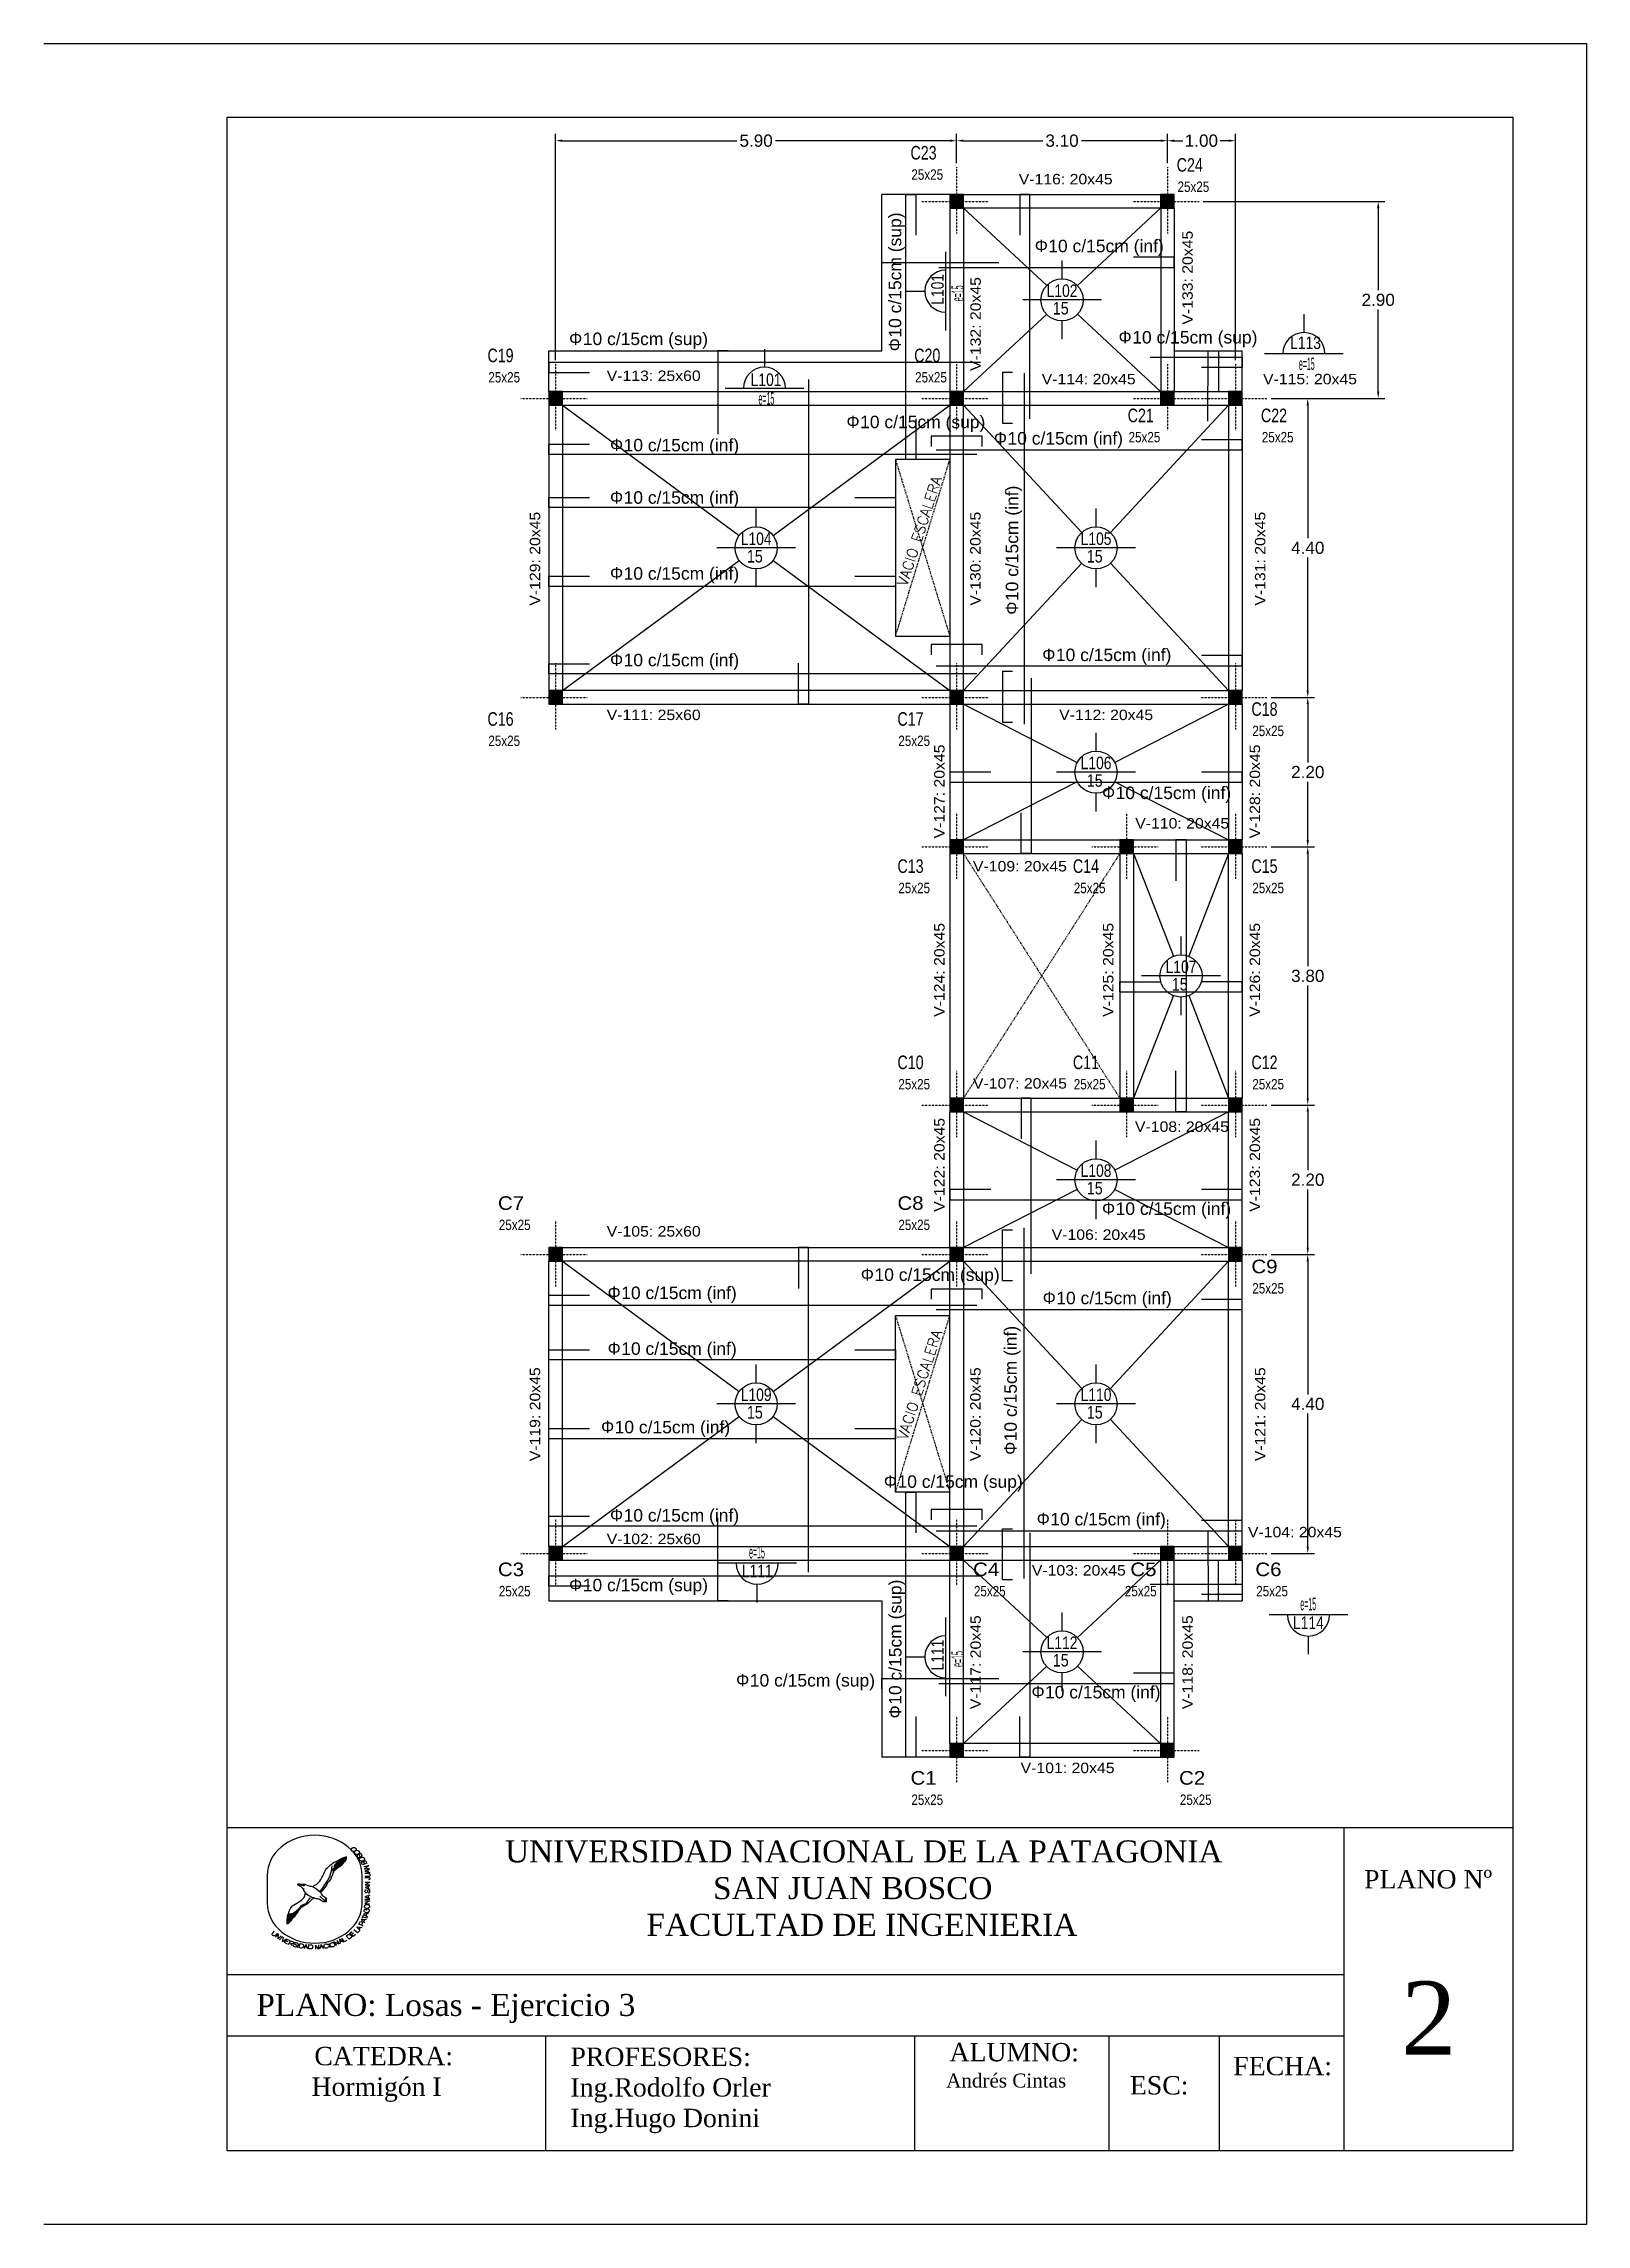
# Paper-space layout 'RÓTULO A4 Ej3' of a CAD drawing. Extents: x -7 to 203, y -7 to 290.
# The model-space entities are those that its viewports show. They can reach past a viewport. Long polylines and large blocks are cut down to what shows.
import ezdxf
from ezdxf.enums import TextEntityAlignment as Align

# ---------------------------------------------------------------- set-up
doc = ezdxf.new("R2010")
doc.units = 0
doc.linetypes.add('DASHDOT', pattern=[25.4, 12.7, -6.35, 0, -6.35])
doc.linetypes.add('DASHDOT2', pattern=[0.5, 0.25, -0.125, 0, -0.125])
doc.layers.get('0').update_dxf_attribs({"linetype": 'CONTINUOUS'})
doc.layers.get('Defpoints').update_dxf_attribs({"linetype": 'CONTINUOUS'})
for name, color, linetype in [('Armaduras', 6, 'CONTINUOUS'), ('COLUMNA RECT', 3, 'CONTINUOUS'), ('COLUMNA REF', 3, 'CONTINUOUS'), ('COLUMNAS EJES', 1, 'CONTINUOUS'), ('Cotas', 8, 'CONTINUOUS'), ('Ejes', 8, 'CONTINUOUS'), ('TEXTO', 2, 'CONTINUOUS'), ('Textos', 2, 'CONTINUOUS'), ('VIG_DIMEN', 3, 'CONTINUOUS'), ('VIGAS', 5, 'CONTINUOUS')]:
    doc.layers.add(name, color=color, linetype=linetype)
doc.styles.add('ROMANS', font='romans')
doc.styles.get("Standard").update_dxf_attribs({"font": 'arial.ttf', "height": 0.18})
doc.styles.add('Symbol', font='symbol.ttf', dxfattribs={"height": 0.5})
doc.dimstyles.get("Standard").update_dxf_attribs({"dimtxt": 0.18, "dimasz": 0.1, "dimexe": 0.1, "dimexo": 0.06, "dimgap": 0.05, "dimtad": 0, "dimtih": 1, "dimtoh": 1, "dimzin": 0, "dimdsep": 46, "dimtxsty": 'Standard', "dimcen": 0.1, "dimadec": 0, "dimazin": 0, "dimtfac": 1, "dimtofl": 0, "dimtmove": 0, "dimatfit": 3, "dimfxl": 0, "dimtolj": 1, "dimtzin": 0, "dimarcsym": 0})

psp = doc.layouts.new('RÓTULO A4 Ej3')

# ---------------------------------------------------------------- texts
for s, insert, char_height, width, attachment_point in [('{\\fTimes New Roman|b0|i0|c0|p18;\\C1;UNIVERSIDAD NACIONAL DE LA PATAGONIA\\P                         SAN JUAN BOSCO\\P                 FACULTAD DE INGENIERIA}', (55.92, 44.86), 3, 97.447, 1), ('{\\fTimes New Roman|b0|i0|c0|p18;\\C1;PLANO Nº}', (181.57, 40.82), 2.5, 21.2186, 2), ('{\\fTimes New Roman|b0|i0|c0|p18;\\C1;PLANO: Losas - Ejercicio 3}', (22.07, 23.95), 3, 130.5399, 1), ('{\\fTimes New Roman|b0|i0|c0|p18;\\C1;2}', (177.88, 25.66), 10, 6.1938, 1), ('{\\fTimes New Roman|b0|i0|c0|p18;\\C1;           CATEDRA: \\P^IHormigón I}', (19.58, 12.99), 2.5, 41.6528, 4), ('{\\fTimes New Roman|b0|i0|c0|p18;\\C1;PROFESORES:\\PIng.Rodolfo Orler\\PIng.Hugo Donini}', (64.83, 10.81), 2.5, 46.505, 4), ('{\\fTimes New Roman|b0|i0|c0|p18;\\C1;  ALUMNO:\\P\\H0.76x;  Andrés Cintas}', (114.53, 17.27), 2.5, 23.162, 1), ('{\\fTimes New Roman|b0|i0|c0|p18;\\C1;FECHA:}', (161.77, 15.38), 2.5, 16.1107, 2), ('{\\fTimes New Roman|b0|i0|c0|p18;\\C1;ESC:}', (140.98, 11.48), 2.5, 7.7161, 4)]:
    psp.add_mtext(s, dxfattribs=dict(insert=insert, char_height=char_height, width=width, attachment_point=attachment_point))

msp = doc.modelspace()

# ---------------------------------------------------------------- texts
at = {"layer": 'COLUMNA REF'}
for s, width, p, p2 in [('C23', 0.749194, (353.021, 68.357), (353.405, 68.357)), ('C24', 0.749194, (356.937, 68.178), (357.321, 68.178)), ('C19', 0.749194, (346.798, 65.374), (347.182, 65.374)), ('C20', 0.749194, (353.076, 65.374), (353.46, 65.374)), ('C21', 0.749194, (356.216, 64.491), (356.6, 64.491)), ('C22', 0.749194, (358.176, 64.491), (358.56, 64.491)), ('C18', 0.749194, (358.036, 60.169), (358.42, 60.169)), ('C16', 0.749194, (346.798, 60.023), (347.182, 60.023)), ('C17', 0.749194, (352.829, 60.023), (353.213, 60.023)), ('C13', 0.749194, (352.829, 57.857), (353.213, 57.857)), ('C14', 0.749194, (355.41, 57.857), (355.794, 57.857)), ('C15', 0.749194, (358.036, 57.857), (358.42, 57.857)), ('C10', 0.749194, (352.829, 54.969), (353.213, 54.969)), ('C11', 0.749194, (355.41, 54.969), (355.794, 54.969)), ('C12', 0.749194, (358.036, 54.969), (358.42, 54.969)), ('C7', 1.075141, (346.952, 52.898), (347.336, 52.898)), ('C8', 1.075141, (352.829, 52.898), (353.213, 52.898)), ('C9', 1.075141, (358.036, 51.965), (358.42, 51.965)), ('C3', 1.075141, (346.952, 47.507), (347.336, 47.507)), ('C4', 1.075141, (353.941, 47.507), (354.325, 47.507)), ('C5', 1.075141, (356.255, 47.507), (356.639, 47.507)), ('C6', 1.075141, (358.094, 47.507), (358.478, 47.507)), ('C1', 1.075141, (353.021, 44.438), (353.405, 44.438)), ('C2', 1.075141, (356.972, 44.438), (357.356, 44.438))]:
    msp.add_text(s, height=0.2, dxfattribs=dict(at, width=width)).set_placement(p, p2, align=Align.FIT)
at = {"layer": 'Cotas', "width": 0.8}
for p in [(353.034, 68.059), (356.949, 67.88), (346.811, 65.076), (353.089, 65.076), (356.229, 64.194), (358.189, 64.194), (358.049, 59.871), (346.811, 59.725), (352.842, 59.725), (352.842, 57.559), (355.423, 57.559), (358.049, 57.559), (352.842, 54.671), (355.423, 54.671), (358.049, 54.671), (346.965, 52.601), (352.842, 52.601), (358.049, 51.667), (346.965, 47.21), (353.954, 47.21), (356.175, 47.21), (358.107, 47.21), (353.034, 44.14), (356.984, 44.14)]:
    msp.add_text('25x25', height=0.1533, dxfattribs=at).set_placement(p)
at = {"layer": 'TEXTO', "style": 'Symbol'}
for p in [(354.849, 66.997), (347.999, 65.63), (356.082, 65.653), (352.08, 64.408), (348.601, 64.067), (354.248, 64.166), (348.601, 63.295), (348.601, 62.178), (348.601, 60.902), (354.96, 60.979), (355.839, 58.948), (355.839, 52.828), (352.29, 51.856), (348.566, 51.589), (354.966, 51.513), (348.566, 50.768), (348.469, 49.613), (352.629, 48.811), (348.601, 48.315), (354.878, 48.259), (347.999, 47.288), (350.456, 45.887), (354.801, 45.713)]:
    msp.add_text('F', height=0.18, dxfattribs=at).set_placement(p)
for p in [(352.881, 65.535), (354.602, 61.659), (354.58, 49.293), (352.884, 45.413)]:
    msp.add_text('F', height=0.18, rotation=90, dxfattribs=at).set_placement(p)
at = {"layer": 'Textos'}
for s, p in [('10 c/15cm (sup)', (352.885, 66.657)), ('10 c/15cm (inf)', (354.606, 62.708)), ('10 c/15cm (inf)', (354.585, 50.341)), ('10 c/15cm (sup)', (352.888, 46.535))]:
    msp.add_text(s, height=0.18396, rotation=90, dxfattribs=at).set_placement(p, align=Align.CENTER)
for s, p in [('10 c/15cm (inf)', (355.897, 66.993)), ('10 c/15cm (sup)', (349.121, 65.626)), ('10 c/15cm (sup)', (357.204, 65.649)), ('10 c/15cm (sup)', (353.201, 64.403)), ('10 c/15cm (inf)', (349.65, 64.062)), ('10 c/15cm (inf)', (355.297, 64.162)), ('10 c/15cm (inf)', (349.65, 63.291)), ('10 c/15cm (inf)', (349.65, 62.173)), ('10 c/15cm (inf)', (349.65, 60.898)), ('10 c/15cm (inf)', (356.009, 60.975)), ('10 c/15cm (inf)', (356.888, 58.944)), ('10 c/15cm (inf)', (356.888, 52.824)), ('10 c/15cm (sup)', (353.412, 51.852)), ('10 c/15cm (inf)', (349.615, 51.585)), ('10 c/15cm (inf)', (356.015, 51.509)), ('10 c/15cm (inf)', (349.615, 50.764)), ('10 c/15cm (inf)', (349.518, 49.609)), ('10 c/15cm (sup)', (353.751, 48.807)), ('10 c/15cm (inf)', (349.65, 48.311)), ('10 c/15cm (inf)', (355.927, 48.254)), ('10 c/15cm (sup)', (349.121, 47.284)), ('10 c/15cm (sup)', (351.578, 45.882)), ('10 c/15cm (inf)', (355.849, 45.708))]:
    msp.add_text(s, height=0.18396, dxfattribs=at).set_placement(p, align=Align.CENTER)
for s, width, p, p2 in [('L101', 0.793414, (353.509, 66.219), (353.509, 66.673)), ('e=15', 0.401514, (353.807, 66.272), (353.807, 66.504)), ('L111', 0.793414, (353.509, 46.119), (353.509, 46.573)), ('e=15', 0.401514, (353.807, 46.172), (353.807, 46.404))]:
    msp.add_text(s, height=0.184, rotation=90, dxfattribs=dict(at, width=width)).set_placement(p, p2, align=Align.FIT)
for s, width, p, p2 in [('L102', 0.793414, (355.024, 66.334), (355.477, 66.334)), ('15', 0.813074, (355.115, 66.076), (355.348, 66.076)), ('L113', 0.793414, (358.605, 65.568), (359.059, 65.568)), ('L101', 0.793414, (350.669, 65.025), (351.123, 65.025)), ('e=15', 0.401514, (358.734, 65.259), (358.966, 65.259)), ('e=15', 0.401514, (350.785, 64.748), (351.017, 64.748)), ('L104', 0.793414, (350.524, 62.684), (350.977, 62.684)), ('15', 0.813074, (350.615, 62.426), (350.848, 62.426)), ('L105', 0.793414, (355.524, 62.684), (355.977, 62.684)), ('15', 0.813074, (355.615, 62.426), (355.848, 62.426)), ('L106', 0.793414, (355.524, 59.384), (355.977, 59.384)), ('15', 0.813074, (355.615, 59.126), (355.848, 59.126)), ('L107', 0.793414, (356.774, 56.384), (357.228, 56.384)), ('15', 0.813074, (356.866, 56.126), (357.098, 56.126)), ('L108', 0.793414, (355.524, 53.384), (355.977, 53.384)), ('15', 0.813074, (355.615, 53.126), (355.848, 53.126)), ('L109', 0.793414, (350.524, 50.085), (350.977, 50.085)), ('L110', 0.793414, (355.524, 50.085), (355.977, 50.085)), ('15', 0.813074, (350.615, 49.827), (350.848, 49.827)), ('15', 0.813074, (355.615, 49.827), (355.848, 49.827)), ('e=15', 0.401514, (350.646, 47.767), (350.879, 47.767)), ('L111', 0.793414, (350.539, 47.491), (350.993, 47.491)), ('e=15', 0.401514, (358.755, 47.006), (358.988, 47.006)), ('L114', 0.793414, (358.648, 46.73), (359.102, 46.73)), ('L112', 0.793414, (355.024, 46.435), (355.477, 46.435)), ('15', 0.813074, (355.115, 46.177), (355.348, 46.177))]:
    msp.add_text(s, height=0.184, dxfattribs=dict(at, width=width)).set_placement(p, p2, align=Align.FIT)
at = {"layer": 'VIG_DIMEN', "width": 1.08479}
for s, p, p2 in [('V-116: 20x45', (354.613, 67.992), (355.995, 67.992)), ('V-113: 25x60', (348.552, 65.098), (349.934, 65.098)), ('V-114: 20x45', (354.951, 65.049), (356.333, 65.049)), ('V-115: 20x45', (358.207, 65.049), (359.589, 65.049)), ('V-111: 25x60', (348.552, 60.107), (349.934, 60.107)), ('V-112: 20x45', (355.208, 60.107), (356.59, 60.107)), ('V-110: 20x45', (356.327, 58.511), (357.709, 58.511)), ('V-109: 20x45', (353.94, 57.879), (355.322, 57.879)), ('V-107: 20x45', (353.94, 54.683), (355.322, 54.683)), ('V-108: 20x45', (356.323, 54.046), (357.705, 54.046)), ('V-105: 25x60', (348.552, 52.506), (349.934, 52.506)), ('V-106: 20x45', (355.098, 52.457), (356.48, 52.457)), ('V-104: 20x45', (357.985, 48.079), (359.367, 48.079)), ('V-102: 25x60', (348.552, 47.978), (349.934, 47.978)), ('V-103: 20x45', (354.806, 47.516), (356.188, 47.516)), ('V-101: 20x45', (354.641, 44.608), (356.023, 44.608))]:
    msp.add_text(s, height=0.1533, dxfattribs=at).set_placement(p, p2, align=Align.FIT)
for s, p, p2 in [('V-133: 20x45', (357.173, 65.927), (357.173, 67.309)), ('V-132: 20x45', (354.055, 65.245), (354.055, 66.627)), ('V-129: 20x45', (347.573, 61.791), (347.573, 63.173)), ('V-130: 20x45', (354.052, 61.791), (354.052, 63.173)), ('V-131: 20x45', (358.241, 61.791), (358.241, 63.173)), ('V-127: 20x45', (353.522, 58.365), (353.522, 59.747)), ('V-128: 20x45', (358.163, 58.365), (358.163, 59.747)), ('V-124: 20x45', (353.522, 55.739), (353.522, 57.121)), ('V-125: 20x45', (356.006, 55.739), (356.006, 57.121)), ('V-126: 20x45', (358.163, 55.739), (358.163, 57.121)), ('V-122: 20x45', (353.522, 52.869), (353.522, 54.251)), ('V-123: 20x45', (358.163, 52.869), (358.163, 54.251)), ('V-119: 20x45', (347.573, 49.199), (347.573, 50.581)), ('V-120: 20x45', (354.052, 49.199), (354.052, 50.581)), ('V-121: 20x45', (358.241, 49.199), (358.241, 50.581)), ('V-117: 20x45', (354.055, 45.549), (354.055, 46.931)), ('V-118: 20x45', (357.173, 45.549), (357.173, 46.931))]:
    msp.add_text(s, height=0.1533, rotation=90, dxfattribs=at).set_placement(p, p2, align=Align.FIT)
at = {"layer": 'VIG_DIMEN', "style": 'ROMANS'}
for p in [(352.966, 62.066), (352.967, 49.5)]:
    msp.add_text('VACIO ESCALERA', height=0.1533, rotation=72.0068, dxfattribs=at).set_placement(p)

# ---------------------------------------------------------------- blocks, each defined once
blk = doc.blocks.new('*D281')
at = {"layer": 'Cotas', "color": 0, "lineweight": -2}
for p, q in [((358.325, 52.241), (358.965, 52.241)), ((358.865, 52.141), (358.865, 50.183)), ((358.865, 47.941), (358.865, 49.899)), ((358.325, 47.841), (358.965, 47.841))]:
    blk.add_line(p, q, dxfattribs=at)
at = {"layer": 'Cotas', "color": 0}
for points in [[(358.848, 52.141), (358.881, 52.141), (358.865, 52.241)], [(358.848, 47.941), (358.881, 47.941), (358.865, 47.841)]]:
    blk.add_solid(points, dxfattribs=at)
at = {"layer": 'Defpoints', "color": 0}
for p in [(358.265, 52.241), (358.865, 52.241), (358.265, 47.841)]:
    blk.add_point(p, dxfattribs=at)
at = {"layer": 'Cotas', "color": 0, "insert": (358.865, 50.041), "char_height": 0.18, "attachment_point": 5}
blk.add_mtext('\\A1;4.40', dxfattribs=at)
blk = doc.blocks.new('*D282')
at = {"layer": 'Cotas', "color": 0, "lineweight": -2}
for p, q in [((358.325, 54.441), (358.965, 54.441)), ((358.865, 54.341), (358.865, 53.483)), ((358.865, 52.341), (358.865, 53.199)), ((358.325, 52.241), (358.965, 52.241))]:
    blk.add_line(p, q, dxfattribs=at)
at = {"layer": 'Cotas', "color": 0}
for points in [[(358.848, 54.341), (358.881, 54.341), (358.865, 54.441)], [(358.848, 52.341), (358.881, 52.341), (358.865, 52.241)]]:
    blk.add_solid(points, dxfattribs=at)
at = {"layer": 'Defpoints', "color": 0}
for p in [(358.265, 54.441), (358.865, 54.441), (358.265, 52.241)]:
    blk.add_point(p, dxfattribs=at)
at = {"layer": 'Cotas', "color": 0, "insert": (358.865, 53.341), "char_height": 0.18, "attachment_point": 5}
blk.add_mtext('\\A1;2.20', dxfattribs=at)
blk = doc.blocks.new('*D283')
at = {"layer": 'Cotas', "color": 0, "lineweight": -2}
for p, q in [((358.325, 58.241), (358.965, 58.241)), ((358.865, 58.141), (358.865, 56.483)), ((358.865, 54.541), (358.865, 56.199)), ((358.325, 54.441), (358.965, 54.441))]:
    blk.add_line(p, q, dxfattribs=at)
at = {"layer": 'Cotas', "color": 0}
for points in [[(358.848, 58.141), (358.881, 58.141), (358.865, 58.241)], [(358.848, 54.541), (358.881, 54.541), (358.865, 54.441)]]:
    blk.add_solid(points, dxfattribs=at)
at = {"layer": 'Defpoints', "color": 0}
for p in [(358.265, 58.241), (358.865, 58.241), (358.265, 54.441)]:
    blk.add_point(p, dxfattribs=at)
at = {"layer": 'Cotas', "color": 0, "insert": (358.865, 56.341), "char_height": 0.18, "attachment_point": 5}
blk.add_mtext('\\A1;3.80', dxfattribs=at)
blk = doc.blocks.new('*D284')
at = {"layer": 'Cotas', "color": 0, "lineweight": -2}
for p, q in [((358.325, 60.441), (358.965, 60.441)), ((358.865, 60.341), (358.865, 59.483)), ((358.865, 58.341), (358.865, 59.199)), ((358.325, 58.241), (358.965, 58.241))]:
    blk.add_line(p, q, dxfattribs=at)
at = {"layer": 'Cotas', "color": 0}
for points in [[(358.848, 60.341), (358.881, 60.341), (358.865, 60.441)], [(358.848, 58.341), (358.881, 58.341), (358.865, 58.241)]]:
    blk.add_solid(points, dxfattribs=at)
at = {"layer": 'Defpoints', "color": 0}
for p in [(358.265, 60.441), (358.865, 60.441), (358.265, 58.241)]:
    blk.add_point(p, dxfattribs=at)
at = {"layer": 'Cotas', "color": 0, "insert": (358.865, 59.341), "char_height": 0.18, "attachment_point": 5}
blk.add_mtext('\\A1;2.20', dxfattribs=at)
blk = doc.blocks.new('*D285')
at = {"layer": 'Cotas', "color": 0, "lineweight": -2}
for p, q in [((358.325, 64.841), (358.965, 64.841)), ((358.865, 64.741), (358.865, 62.783)), ((358.865, 60.541), (358.865, 62.499)), ((358.325, 60.441), (358.965, 60.441))]:
    blk.add_line(p, q, dxfattribs=at)
at = {"layer": 'Cotas', "color": 0}
for points in [[(358.848, 64.741), (358.881, 64.741), (358.865, 64.841)], [(358.848, 60.541), (358.881, 60.541), (358.865, 60.441)]]:
    blk.add_solid(points, dxfattribs=at)
at = {"layer": 'Defpoints', "color": 0}
for p in [(358.265, 64.841), (358.865, 64.841), (358.265, 60.441)]:
    blk.add_point(p, dxfattribs=at)
at = {"layer": 'Cotas', "color": 0, "insert": (358.865, 62.641), "char_height": 0.18, "attachment_point": 5}
blk.add_mtext('\\A1;4.40', dxfattribs=at)
blk = doc.blocks.new('*D286')
at = {"layer": 'Cotas', "color": 0, "lineweight": -2}
for p, q in [((357.325, 67.741), (360.001, 67.741)), ((359.901, 67.641), (359.901, 66.433)), ((359.901, 64.941), (359.901, 66.149)), ((358.325, 64.841), (360.001, 64.841))]:
    blk.add_line(p, q, dxfattribs=at)
at = {"layer": 'Cotas', "color": 0}
for points in [[(359.884, 67.641), (359.918, 67.641), (359.901, 67.741)], [(359.884, 64.941), (359.918, 64.941), (359.901, 64.841)]]:
    blk.add_solid(points, dxfattribs=at)
at = {"layer": 'Defpoints', "color": 0}
for p in [(357.265, 67.741), (359.901, 67.741), (358.265, 64.841)]:
    blk.add_point(p, dxfattribs=at)
at = {"layer": 'Cotas', "color": 0, "insert": (359.901, 66.291), "char_height": 0.18, "attachment_point": 5}
blk.add_mtext('\\A1;2.90', dxfattribs=at)
blk = doc.blocks.new('*D287')
at = {"layer": 'Cotas', "color": 0, "lineweight": -2}
for p, q in [((353.7, 68.303), (353.7, 68.734)), ((356.8, 68.303), (356.8, 68.734)), ((353.8, 68.634), (354.967, 68.634)), ((356.7, 68.634), (355.534, 68.634))]:
    blk.add_line(p, q, dxfattribs=at)
at = {"layer": 'Cotas', "color": 0}
for points in [[(353.8, 68.651), (353.8, 68.617), (353.7, 68.634)], [(356.7, 68.651), (356.7, 68.617), (356.8, 68.634)]]:
    blk.add_solid(points, dxfattribs=at)
at = {"layer": 'Defpoints', "color": 0}
for p in [(353.7, 68.634), (353.7, 68.243), (356.8, 68.243)]:
    blk.add_point(p, dxfattribs=at)
at = {"layer": 'Cotas', "color": 0, "insert": (355.25, 68.634), "char_height": 0.18, "attachment_point": 5}
blk.add_mtext('\\A1;3.10', dxfattribs=at)
blk = doc.blocks.new('*D288')
at = {"layer": 'Cotas', "color": 0, "lineweight": -2}
for p, q in [((347.8, 65.403), (347.8, 68.734)), ((353.7, 68.303), (353.7, 68.734)), ((347.9, 68.634), (350.467, 68.634)), ((353.6, 68.634), (351.034, 68.634))]:
    blk.add_line(p, q, dxfattribs=at)
at = {"layer": 'Cotas', "color": 0}
for points in [[(347.9, 68.651), (347.9, 68.617), (347.8, 68.634)], [(353.6, 68.651), (353.6, 68.617), (353.7, 68.634)]]:
    blk.add_solid(points, dxfattribs=at)
at = {"layer": 'Defpoints', "color": 0}
for p in [(347.8, 68.634), (353.7, 68.243), (347.8, 65.343)]:
    blk.add_point(p, dxfattribs=at)
at = {"layer": 'Cotas', "color": 0, "insert": (350.75, 68.634), "char_height": 0.18, "attachment_point": 5}
blk.add_mtext('\\A1;5.90', dxfattribs=at)
blk = doc.blocks.new('*D290')
at = {"layer": 'Cotas', "color": 0, "lineweight": -2}
for p, q in [((356.8, 68.363), (356.8, 68.734)), ((357.8, 65.403), (357.8, 68.734)), ((356.9, 68.634), (357.025, 68.634)), ((357.7, 68.634), (357.575, 68.634))]:
    blk.add_line(p, q, dxfattribs=at)
at = {"layer": 'Cotas', "color": 0}
for points in [[(356.9, 68.651), (356.9, 68.617), (356.8, 68.634)], [(357.7, 68.651), (357.7, 68.617), (357.8, 68.634)]]:
    blk.add_solid(points, dxfattribs=at)
at = {"layer": 'Defpoints', "color": 0}
for p in [(357.8, 68.634), (356.8, 68.303), (357.8, 65.343)]:
    blk.add_point(p, dxfattribs=at)
at = {"layer": 'Cotas', "color": 0, "insert": (357.3, 68.634), "char_height": 0.18, "attachment_point": 5}
blk.add_mtext('\\A1;1.00', dxfattribs=at)

# ---------------------------------------------------------------- dimensions: what is measured, and where the dimension line sits
at = {"layer": 'Cotas'}
dim = msp.add_linear_dim(base=(347.8, 68.634), p1=(353.7, 68.243), p2=(347.8, 65.343), dimstyle='Standard', override={"dimtmove": 1}, dxfattribs=at)
dim.commit()
dim.dimension.update_dxf_attribs({"geometry": '*D288', "text_midpoint": (350.75, 68.634)})
for base, p1, p2, picture, middle in [((353.7, 68.634), (356.8, 68.243), (353.7, 68.243), '*D287', (355.25, 68.634)), ((357.8, 68.634), (356.8, 68.303), (357.8, 65.343), '*D290', (357.3, 68.634))]:
    dim = msp.add_linear_dim(base=base, p1=p1, p2=p2, dimstyle='Standard', dxfattribs=at)
    dim.commit()
    dim.dimension.update_dxf_attribs({"geometry": picture, "text_midpoint": middle})
for base, p1, p2, picture, middle in [((359.901, 67.741), (358.265, 64.841), (357.265, 67.741), '*D286', (359.901, 66.291)), ((358.865, 64.841), (358.265, 60.441), (358.265, 64.841), '*D285', (358.865, 62.641)), ((358.865, 60.441), (358.265, 58.241), (358.265, 60.441), '*D284', (358.865, 59.341)), ((358.865, 58.241), (358.265, 54.441), (358.265, 58.241), '*D283', (358.865, 56.341)), ((358.865, 54.441), (358.265, 52.241), (358.265, 54.441), '*D282', (358.865, 53.341))]:
    dim = msp.add_linear_dim(base=base, p1=p1, p2=p2, angle=90, dimstyle='Standard', override={"dimtmove": 1}, dxfattribs=at)
    dim.commit()
    dim.dimension.update_dxf_attribs({"geometry": picture, "text_midpoint": middle})
dim = msp.add_linear_dim(base=(358.865, 52.241), p1=(358.265, 47.841), p2=(358.265, 52.241), angle=90, dimstyle='Standard', dxfattribs=at)
dim.commit()
dim.dimension.update_dxf_attribs({"geometry": '*D281', "text_midpoint": (358.865, 50.041)})

# ---------------------------------------------------------------- hatches: boundary and pattern name
at = {"layer": 'COLUMNAS EJES'}
for points in [[(353.801, 67.842), (353.6, 67.842), (353.6, 67.641), (353.801, 67.641)], [(356.901, 67.842), (356.7, 67.842), (356.7, 67.641), (356.901, 67.641)], [(347.901, 64.942), (347.7, 64.942), (347.7, 64.741), (347.901, 64.741)], [(353.801, 64.942), (353.6, 64.942), (353.6, 64.741), (353.801, 64.741)], [(356.901, 64.942), (356.7, 64.942), (356.7, 64.741), (356.901, 64.741)], [(357.901, 64.942), (357.7, 64.942), (357.7, 64.741), (357.901, 64.741)], [(347.901, 60.542), (347.7, 60.542), (347.7, 60.341), (347.901, 60.341)], [(353.801, 60.542), (353.6, 60.542), (353.6, 60.341), (353.801, 60.341)], [(357.901, 60.542), (357.7, 60.542), (357.7, 60.341), (357.901, 60.341)], [(353.801, 58.342), (353.6, 58.342), (353.6, 58.141), (353.801, 58.141)], [(356.301, 58.342), (356.1, 58.342), (356.1, 58.141), (356.301, 58.141)], [(357.901, 58.342), (357.7, 58.342), (357.7, 58.141), (357.901, 58.141)], [(353.801, 54.542), (353.6, 54.542), (353.6, 54.341), (353.801, 54.341)], [(356.301, 54.542), (356.1, 54.542), (356.1, 54.341), (356.301, 54.341)], [(357.901, 54.542), (357.7, 54.542), (357.7, 54.341), (357.901, 54.341)], [(347.901, 52.342), (347.7, 52.342), (347.7, 52.141), (347.901, 52.141)], [(353.801, 52.342), (353.6, 52.342), (353.6, 52.141), (353.801, 52.141)], [(357.901, 52.342), (357.7, 52.342), (357.7, 52.141), (357.901, 52.141)], [(347.901, 47.942), (347.7, 47.942), (347.7, 47.741), (347.901, 47.741)], [(353.801, 47.942), (353.6, 47.942), (353.6, 47.741), (353.801, 47.741)], [(356.901, 47.942), (356.7, 47.942), (356.7, 47.741), (356.901, 47.741)], [(357.901, 47.942), (357.7, 47.942), (357.7, 47.741), (357.901, 47.741)], [(353.801, 45.042), (353.6, 45.042), (353.6, 44.841), (353.801, 44.841)], [(356.901, 45.042), (356.7, 45.042), (356.7, 44.841), (356.901, 44.841)]]:
    msp.add_hatch(color=256, dxfattribs=at).paths.add_polyline_path(points)

# ---------------------------------------------------------------- linework, layer by layer
at = {"layer": 'Armaduras'}
for p, q in [((354.373, 65.226), (354.373, 64.478)), ((354.373, 65.226), (354.523, 65.226)), ((354.692, 65.212), (354.692, 60.049)), ((354.373, 64.478), (354.523, 64.478)), ((354.373, 60.826), (354.373, 60.078)), ((354.373, 60.826), (354.523, 60.826)), ((354.373, 60.078), (354.523, 60.078)), ((357.076, 58.342), (356.926, 58.342)), ((356.926, 58.342), (356.926, 57.742)), ((356.101, 56.106), (356.101, 56.256)), ((356.101, 56.256), (356.701, 56.256)), ((354.373, 52.605), (354.523, 52.605)), ((354.373, 51.857), (354.373, 52.605)), ((354.692, 47.472), (354.692, 52.635)), ((354.373, 51.857), (354.523, 51.857)), ((354.373, 47.457), (354.373, 48.205)), ((354.373, 48.205), (354.523, 48.205)), ((354.373, 47.457), (354.523, 47.457))]:
    msp.add_line(p, q, dxfattribs=at)
for points in [[(353.1, 64.541), (353.1, 63.941), (352.95, 63.941), (352.95, 67.842), (353.1, 67.842), (353.1, 67.242)], [(354.778, 64.54), (354.778, 67.842), (354.628, 67.842), (354.628, 67.242)], [(352.6, 66.692), (352.6, 66.842), (354.32, 66.842)], [(353.44, 66.768), (356.901, 66.768), (356.901, 66.918), (356.301, 66.918)], [(350.338, 65.542), (350.188, 65.542), (350.188, 64.316)], [(357.397, 64.507), (357.401, 65.541), (357.551, 65.541), (357.551, 64.941)], [(354.052, 65.371), (347.701, 65.371), (347.701, 65.221), (348.301, 65.221)], [(356.546, 65.446), (357.901, 65.446), (357.901, 65.296), (357.301, 65.296)], [(351.522, 65.12), (351.522, 60.342), (351.372, 60.342), (351.372, 60.942)], [(354.074, 64.134), (354.074, 64.284), (353.326, 64.284), (353.326, 64.134)], [(353.4, 64.082), (357.901, 64.082), (357.901, 64.232), (357.301, 64.232)], [(353.995, 64.017), (347.701, 64.017), (347.701, 64.167), (348.301, 64.167)], [(352.2, 63.384), (352.8, 63.384), (352.8, 63.234), (347.701, 63.234), (347.701, 63.384), (348.301, 63.384)], [(352.2, 62.223), (352.8, 62.223), (352.8, 62.073), (347.701, 62.073), (347.701, 62.223), (348.301, 62.223)], [(354.074, 61.067), (354.074, 61.217), (353.326, 61.217), (353.326, 61.067)], [(353.4, 60.906), (357.901, 60.906), (357.901, 61.056), (357.301, 61.056)], [(353.995, 60.787), (347.701, 60.787), (347.701, 60.937), (348.301, 60.937)], [(354.798, 60.726), (354.798, 58.142), (354.648, 58.142), (354.648, 58.742)], [(354.201, 59.342), (353.601, 59.342), (353.601, 59.192), (357.901, 59.192), (357.901, 59.342), (357.301, 59.342)], [(357.076, 58.342), (357.076, 54.342), (356.926, 54.342), (356.926, 54.942)], [(356.101, 56.106), (357.901, 56.106), (357.901, 56.256), (357.301, 56.256)], [(354.798, 51.957), (354.798, 54.542), (354.648, 54.542), (354.648, 53.942)], [(354.201, 53.198), (353.601, 53.198), (353.601, 53.048), (357.901, 53.048), (357.901, 53.198), (357.301, 53.198)], [(351.522, 47.564), (351.522, 52.342), (351.372, 52.342), (351.372, 51.742)], [(354.074, 51.582), (354.074, 51.732), (353.326, 51.732), (353.326, 51.582)], [(353.995, 51.491), (347.701, 51.491), (347.701, 51.641), (348.301, 51.641)], [(353.4, 51.43), (357.901, 51.43), (357.901, 51.58), (357.301, 51.58)], [(352.2, 50.839), (352.8, 50.839), (352.8, 50.689), (347.701, 50.689), (347.701, 50.839), (348.301, 50.839)], [(352.2, 49.679), (352.8, 49.679), (352.8, 49.529), (347.701, 49.529), (347.701, 49.679), (348.301, 49.679)], [(353.1, 45.442), (353.1, 44.842), (352.95, 44.842), (352.95, 48.743), (353.1, 48.743), (353.1, 48.143)], [(354.074, 48.337), (354.074, 48.487), (353.326, 48.487), (353.326, 48.337)], [(353.995, 48.242), (347.701, 48.242), (347.701, 48.392), (348.301, 48.392)], [(350.338, 47.142), (350.188, 47.142), (350.188, 48.367)], [(353.4, 48.176), (357.901, 48.176), (357.901, 48.326), (357.301, 48.326)], [(357.397, 48.176), (357.401, 47.143), (357.551, 47.143), (357.551, 47.743)], [(354.778, 48.143), (354.778, 44.842), (354.628, 44.842), (354.628, 45.442)], [(348.301, 47.362), (347.701, 47.362), (347.701, 47.512), (354.052, 47.512)], [(356.546, 47.388), (357.901, 47.388), (357.901, 47.238), (357.301, 47.238)], [(352.6, 45.851), (352.6, 46.001), (354.32, 46.001)], [(353.44, 45.928), (356.901, 45.928), (356.901, 46.078), (356.301, 46.078)]]:
    msp.add_lwpolyline(points, dxfattribs=at)
at = {"layer": 'COLUMNA RECT'}
for points in [[(353.801, 67.842), (353.6, 67.842), (353.6, 67.641), (353.801, 67.641)], [(356.901, 67.842), (356.7, 67.842), (356.7, 67.641), (356.901, 67.641)], [(347.901, 64.942), (347.7, 64.942), (347.7, 64.741), (347.901, 64.741)], [(353.801, 64.942), (353.6, 64.942), (353.6, 64.741), (353.801, 64.741)], [(356.901, 64.942), (356.7, 64.942), (356.7, 64.741), (356.901, 64.741)], [(357.901, 64.942), (357.7, 64.942), (357.7, 64.741), (357.901, 64.741)], [(347.901, 60.542), (347.7, 60.542), (347.7, 60.341), (347.901, 60.341)], [(353.801, 60.542), (353.6, 60.542), (353.6, 60.341), (353.801, 60.341)], [(357.901, 60.542), (357.7, 60.542), (357.7, 60.341), (357.901, 60.341)], [(353.801, 58.342), (353.6, 58.342), (353.6, 58.141), (353.801, 58.141)], [(356.301, 58.342), (356.1, 58.342), (356.1, 58.141), (356.301, 58.141)], [(357.901, 58.342), (357.7, 58.342), (357.7, 58.141), (357.901, 58.141)], [(353.801, 54.542), (353.6, 54.542), (353.6, 54.341), (353.801, 54.341)], [(356.301, 54.542), (356.1, 54.542), (356.1, 54.341), (356.301, 54.341)], [(357.901, 54.542), (357.7, 54.542), (357.7, 54.341), (357.901, 54.341)], [(347.901, 52.342), (347.7, 52.342), (347.7, 52.141), (347.901, 52.141)], [(353.801, 52.342), (353.6, 52.342), (353.6, 52.141), (353.801, 52.141)], [(357.901, 52.342), (357.7, 52.342), (357.7, 52.141), (357.901, 52.141)], [(347.901, 47.942), (347.7, 47.942), (347.7, 47.741), (347.901, 47.741)], [(353.801, 47.942), (353.6, 47.942), (353.6, 47.741), (353.801, 47.741)], [(356.901, 47.942), (356.7, 47.942), (356.7, 47.741), (356.901, 47.741)], [(357.901, 47.942), (357.7, 47.942), (357.7, 47.741), (357.901, 47.741)], [(353.801, 45.042), (353.6, 45.042), (353.6, 44.841), (353.801, 44.841)], [(356.901, 45.042), (356.7, 45.042), (356.7, 44.841), (356.901, 44.841)]]:
    msp.add_lwpolyline(points, close=True, dxfattribs=at)
at = {"layer": 'COLUMNAS EJES', "linetype": 'DASHDOT2', "ltscale": 0.3}
for p, q in [((353.7, 68.243), (353.7, 67.268)), ((356.8, 68.243), (356.8, 67.268)), ((353.19, 67.741), (354.165, 67.741)), ((356.29, 67.741), (357.265, 67.741)), ((347.8, 65.343), (347.8, 64.368)), ((353.7, 65.343), (353.7, 64.368)), ((356.8, 65.343), (356.8, 64.368)), ((357.8, 65.343), (357.8, 64.368)), ((347.29, 64.841), (348.265, 64.841)), ((353.19, 64.841), (354.165, 64.841)), ((356.29, 64.841), (357.265, 64.841)), ((357.29, 64.841), (358.265, 64.841)), ((347.8, 60.943), (347.8, 59.968)), ((353.7, 60.943), (353.7, 59.968)), ((357.8, 60.943), (357.8, 59.968)), ((347.29, 60.441), (348.265, 60.441)), ((353.19, 60.441), (354.165, 60.441)), ((357.29, 60.441), (358.265, 60.441)), ((353.7, 58.743), (353.7, 57.768)), ((356.2, 58.743), (356.2, 57.768)), ((357.8, 58.743), (357.8, 57.768)), ((353.19, 58.241), (354.165, 58.241)), ((355.69, 58.241), (356.665, 58.241)), ((357.29, 58.241), (358.265, 58.241)), ((353.7, 54.943), (353.7, 53.968)), ((356.2, 54.943), (356.2, 53.968)), ((357.8, 54.943), (357.8, 53.968)), ((353.19, 54.441), (354.165, 54.441)), ((355.69, 54.441), (356.665, 54.441)), ((357.29, 54.441), (358.265, 54.441)), ((347.8, 52.743), (347.8, 51.768)), ((353.7, 52.743), (353.7, 51.768)), ((357.8, 52.743), (357.8, 51.768)), ((347.29, 52.241), (348.265, 52.241)), ((353.19, 52.241), (354.165, 52.241)), ((357.29, 52.241), (358.265, 52.241)), ((347.8, 48.343), (347.8, 47.368)), ((353.7, 48.343), (353.7, 47.368)), ((356.8, 48.343), (356.8, 47.368)), ((357.8, 48.343), (357.8, 47.368)), ((347.29, 47.841), (348.265, 47.841)), ((353.19, 47.841), (354.165, 47.841)), ((356.29, 47.841), (357.265, 47.841)), ((357.29, 47.841), (358.265, 47.841)), ((353.7, 45.443), (353.7, 44.468)), ((356.8, 45.443), (356.8, 44.468)), ((353.19, 44.941), (354.165, 44.941)), ((356.29, 44.941), (357.265, 44.941))]:
    msp.add_line(p, q, dxfattribs=at)
at = {"layer": 'Ejes'}
for p, q in [((353.801, 67.641), (355.024, 66.502)), ((356.7, 67.641), (355.477, 66.502)), ((353.541, 65.841), (353.541, 67)), ((355.25, 66.601), (355.25, 66.871)), ((352.963, 66.42), (353.233, 66.42)), ((355.83, 66.291), (354.671, 66.291)), ((355.024, 66.08), (353.801, 64.942)), ((355.25, 65.713), (355.25, 65.983)), ((355.477, 66.08), (356.7, 64.942)), ((358.808, 66.079), (358.808, 65.809)), ((350.872, 65.568), (350.872, 65.298)), ((358.228, 65.5), (359.387, 65.5)), ((350.293, 64.99), (351.452, 64.99)), ((347.901, 64.741), (350.501, 62.825)), ((351, 62.825), (353.6, 64.741)), ((353.801, 64.741), (355.54, 62.868)), ((355.961, 62.868), (357.7, 64.741)), ((350.75, 62.951), (350.75, 63.221)), ((355.75, 62.951), (355.75, 63.221)), ((351.33, 62.641), (350.171, 62.641)), ((356.33, 62.641), (355.171, 62.641)), ((347.901, 60.542), (350.501, 62.457)), ((350.75, 62.063), (350.75, 62.333)), ((351, 62.457), (353.6, 60.542)), ((353.801, 60.542), (355.54, 62.414)), ((355.75, 62.063), (355.75, 62.333)), ((355.961, 62.414), (357.7, 60.542)), ((353.801, 60.341), (355.475, 59.482)), ((357.7, 60.341), (356.026, 59.482)), ((355.75, 59.651), (355.75, 59.921)), ((355.475, 59.2), (353.801, 58.342)), ((356.33, 59.341), (355.171, 59.341)), ((356.026, 59.2), (357.7, 58.342)), ((355.75, 58.763), (355.75, 59.033)), ((356.301, 58.141), (356.888, 56.63)), ((357.701, 58.141), (357.113, 56.63)), ((357.001, 56.651), (357.001, 56.921)), ((357.58, 56.341), (356.421, 56.341)), ((356.889, 56.053), (356.301, 54.542)), ((357.001, 55.763), (357.001, 56.033)), ((357.113, 56.052), (357.7, 54.542)), ((353.801, 54.341), (355.475, 53.482)), ((357.7, 54.341), (356.026, 53.482)), ((355.75, 53.651), (355.75, 53.921)), ((356.33, 53.341), (355.171, 53.341)), ((355.475, 53.2), (353.801, 52.342)), ((355.75, 52.763), (355.75, 53.033)), ((356.026, 53.2), (357.7, 52.342)), ((347.901, 52.142), (350.501, 50.226)), ((351, 50.226), (353.6, 52.142)), ((353.801, 52.142), (355.54, 50.269)), ((355.961, 50.269), (357.7, 52.142)), ((350.75, 50.352), (350.75, 50.622)), ((355.75, 50.352), (355.75, 50.622)), ((347.901, 47.943), (350.501, 49.858)), ((351.33, 50.042), (350.171, 50.042)), ((351, 49.858), (353.6, 47.943)), ((353.801, 47.943), (355.54, 49.815)), ((356.33, 50.042), (355.171, 50.042)), ((355.961, 49.815), (357.7, 47.943)), ((350.75, 49.464), (350.75, 49.734)), ((355.75, 49.464), (355.75, 49.734)), ((351.345, 47.697), (350.186, 47.697)), ((355.024, 46.603), (353.801, 47.742)), ((355.477, 46.603), (356.7, 47.742)), ((350.766, 47.119), (350.766, 47.389)), ((353.541, 45.741), (353.541, 46.9)), ((355.25, 46.702), (355.25, 46.972)), ((359.454, 46.936), (358.295, 46.936)), ((358.875, 46.358), (358.875, 46.628)), ((352.963, 46.32), (353.233, 46.32)), ((355.83, 46.392), (354.671, 46.392)), ((353.801, 45.043), (355.024, 46.181)), ((355.25, 45.814), (355.25, 46.084)), ((356.7, 45.043), (355.477, 46.181))]:
    msp.add_line(p, q, dxfattribs=at)
at = {"layer": 'Ejes', "linetype": 'DASHDOT', "ltscale": 0.08}
for p, q in [((352.8, 63.941), (353.6, 61.341)), ((352.8, 61.341), (353.6, 63.941)), ((353.801, 58.142), (356.1, 54.542)), ((356.1, 58.141), (353.801, 54.542)), ((352.8, 51.343), (353.6, 48.743)), ((352.8, 48.743), (353.6, 51.343))]:
    msp.add_line(p, q, dxfattribs=at)
at = {"layer": 'Ejes', "linetype": 'Continuous', "ltscale": 0.1}
for centre in [(355.25, 66.291), (350.75, 62.641), (355.75, 62.641), (355.75, 59.341), (357.001, 56.341), (355.75, 53.341), (350.75, 50.042), (355.75, 50.042), (355.25, 46.392)]:
    msp.add_circle(centre, 0.31, dxfattribs=at)
for centre, start, end in [((353.541, 66.42), 90, 270), ((358.808, 65.5), 0, 180), ((350.872, 64.99), 0, 180), ((350.766, 47.697), 180, 0), ((358.875, 46.936), 180, 0), ((353.541, 46.32), 90, 270)]:
    msp.add_arc(centre, 0.31, start, end, dxfattribs=at)
at = {"layer": 'VIGAS'}
for p, q in [((352.6, 65.542), (352.6, 67.842)), ((353.6, 67.842), (352.6, 67.842)), ((353.801, 67.842), (356.701, 67.842)), ((353.601, 67.642), (353.601, 64.942)), ((353.801, 67.642), (353.801, 64.942)), ((356.701, 67.642), (353.801, 67.642)), ((356.701, 67.642), (356.701, 64.942)), ((356.901, 67.642), (356.901, 64.942)), ((347.7, 65.542), (352.6, 65.542)), ((347.7, 64.942), (347.7, 65.542)), ((356.901, 65.541), (357.901, 65.541)), ((357.901, 64.942), (357.901, 65.541)), ((347.901, 64.942), (353.601, 64.942)), ((353.801, 64.942), (356.701, 64.942)), ((356.901, 64.942), (357.701, 64.942)), ((347.701, 64.742), (347.701, 60.542)), ((347.901, 64.742), (353.601, 64.742)), ((347.901, 64.742), (347.901, 60.542)), ((353.601, 64.742), (353.601, 60.542)), ((353.801, 64.742), (356.701, 64.742)), ((353.801, 60.542), (353.801, 64.742)), ((356.901, 64.742), (357.701, 64.742)), ((357.701, 64.742), (357.701, 60.542)), ((357.901, 64.742), (357.901, 60.542)), ((352.8, 63.941), (352.8, 61.341)), ((353.6, 63.941), (352.8, 63.941)), ((352.8, 61.341), (353.6, 61.341)), ((353.601, 60.542), (347.901, 60.542)), ((353.801, 60.542), (357.701, 60.542)), ((347.901, 60.342), (353.601, 60.342)), ((353.601, 60.342), (353.601, 58.342)), ((353.801, 60.342), (357.701, 60.342)), ((353.801, 58.342), (353.801, 60.342)), ((357.701, 60.342), (357.701, 58.342)), ((357.901, 60.342), (357.901, 58.342)), ((353.601, 58.142), (353.601, 54.542)), ((353.801, 58.342), (356.101, 58.342)), ((353.801, 58.142), (356.101, 58.142)), ((353.801, 58.142), (353.801, 54.542)), ((356.101, 58.142), (356.101, 54.542)), ((356.301, 58.342), (357.701, 58.342)), ((356.301, 58.142), (357.701, 58.142)), ((356.301, 58.142), (356.301, 54.542)), ((357.701, 54.542), (357.701, 58.142)), ((357.901, 58.142), (357.901, 54.542)), ((353.601, 52.342), (353.601, 54.342)), ((353.801, 54.542), (356.101, 54.542)), ((353.801, 54.542), (356.101, 54.542)), ((353.801, 54.342), (356.101, 54.342)), ((353.801, 54.342), (356.101, 54.342)), ((353.801, 54.342), (353.801, 52.342)), ((356.301, 54.542), (357.701, 54.542)), ((356.301, 54.542), (357.701, 54.542)), ((356.301, 54.342), (357.701, 54.342)), ((356.301, 54.342), (357.701, 54.342)), ((357.701, 52.342), (357.701, 54.342)), ((357.901, 52.342), (357.901, 54.342)), ((347.901, 52.342), (353.601, 52.342)), ((353.801, 52.342), (357.701, 52.342)), ((347.701, 47.942), (347.701, 52.142)), ((353.601, 52.142), (347.901, 52.142)), ((347.901, 47.942), (347.901, 52.142)), ((353.601, 47.942), (353.601, 52.142)), ((353.801, 52.142), (357.701, 52.142)), ((353.801, 52.142), (353.801, 47.942)), ((357.701, 47.942), (357.701, 52.142)), ((357.901, 47.942), (357.901, 52.142)), ((352.8, 51.343), (353.6, 51.343)), ((352.8, 48.743), (352.8, 51.343)), ((353.6, 48.743), (352.8, 48.743)), ((347.901, 47.942), (353.601, 47.942)), ((353.801, 47.942), (356.701, 47.942)), ((356.901, 47.942), (357.701, 47.942)), ((347.7, 47.742), (347.7, 47.142)), ((347.901, 47.742), (353.601, 47.742)), ((353.601, 45.042), (353.601, 47.742)), ((353.801, 47.742), (356.701, 47.742)), ((353.801, 45.042), (353.801, 47.742)), ((356.701, 45.042), (356.701, 47.742)), ((356.901, 45.042), (356.901, 47.742)), ((356.901, 47.742), (357.701, 47.742)), ((357.901, 47.742), (357.901, 47.143)), ((347.7, 47.142), (352.6, 47.142)), ((352.6, 47.142), (352.6, 44.842)), ((356.901, 47.143), (357.901, 47.143)), ((356.701, 45.042), (353.801, 45.042)), ((353.6, 44.842), (352.6, 44.842)), ((353.801, 44.842), (356.701, 44.842))]:
    msp.add_line(p, q, dxfattribs=at)

msp.set_redraw_order([(e.dxf.handle, doc.entitydb.next_handle()) for e in msp.query("TEXT MTEXT ATTDEF DIMENSION ARC_DIMENSION")])  # texts and dimensions are drawn at this point

# ---------------------------------------------------------------- linework, layer by layer
for p, q in [((-6.88, 289.56), (203.12, 289.56)), ((203.12, 289.56), (203.12, -7.44)), ((18.12, 279.56), (193.12, 279.56)), ((18.12, 2.56), (18.12, 279.56)), ((193.12, 279.56), (193.12, 2.56)), ((193.12, 46.56), (18.12, 46.56)), ((170.12, 46.56), (170.12, 2.56)), ((170.12, 26.56), (18.12, 26.56)), ((170.12, 18.19), (18.12, 18.19)), ((61.41, 18.19), (61.41, 2.56)), ((111.64, 18.19), (111.64, 2.56)), ((138.12, 18.19), (138.12, 2.56)), ((153.12, 18.19), (153.12, 2.56)), ((193.12, 2.56), (18.12, 2.56)), ((203.12, -7.44), (-6.88, -7.44))]:
    psp.add_line(p, q)
at = {"color": 1}
for p, q in [((32.16, 41.51), (32.34, 41.64)), ((32.34, 41.64), (32.5, 41.77)), ((32.43, 40.77), (34.3, 42.35)), ((32.44, 40.73), (34.29, 42.3)), ((32.46, 40.83), (34.32, 42.4)), ((32.46, 40.7), (34.26, 42.23)), ((32.47, 40.88), (34.32, 42.45)), ((32.48, 40.68), (34.19, 42.13)), ((32.5, 41.77), (32.65, 41.89)), ((32.51, 40.66), (34.12, 42.02)), ((32.53, 40.64), (34, 41.89)), ((32.65, 41.24), (34.26, 42.6)), ((32.65, 41.2), (34.31, 42.6)), ((32.65, 41.28), (34.2, 42.59)), ((32.65, 41.89), (32.84, 41.96)), ((32.66, 41.17), (34.33, 42.58)), ((32.66, 41.33), (34.12, 42.57)), ((32.67, 41.13), (34.33, 42.54)), ((32.68, 41.39), (34.03, 42.53)), ((32.68, 41.1), (34.33, 42.5)), ((32.7, 41.45), (33.93, 42.49)), ((32.82, 41.59), (32.74, 41.51)), ((32.78, 41.56), (33.82, 42.44)), ((32.9, 41.67), (32.82, 41.59)), ((32.84, 41.96), (33.03, 42.03)), ((33.05, 41.59), (32.84, 41.55)), ((32.95, 41.74), (32.9, 41.67)), ((32.99, 41.82), (32.95, 41.74)), ((32.96, 41.75), (33.71, 42.39)), ((33.03, 42.03), (32.99, 41.82)), ((33, 41.82), (33.6, 42.33)), ((33, 41.87), (33.48, 42.28)), ((33.01, 41.92), (33.35, 42.21)), ((33.02, 41.97), (33.2, 42.12)), ((33.43, 42.25), (33.03, 42.03)), ((33.03, 42.02), (33.06, 42.04)), ((33.03, 42.03), (33.05, 41.99)), ((33.05, 41.99), (33.09, 41.95)), ((33.26, 41.64), (33.05, 41.59)), ((33.09, 41.95), (33.22, 41.86)), ((33.22, 41.86), (33.34, 41.78)), ((33.24, 41.2), (33.85, 41.71)), ((33.34, 41.67), (33.26, 41.64)), ((33.34, 41.78), (33.38, 41.74)), ((33.38, 41.7), (33.34, 41.67)), ((33.38, 41.74), (33.38, 41.7)), ((33.42, 41.32), (33.78, 41.64)), ((33.78, 42.42), (33.43, 42.25)), ((34.07, 42.55), (33.78, 42.42)), ((33.78, 41.64), (33.96, 41.83)), ((33.96, 41.83), (34.11, 42.01)), ((34.19, 42.59), (34.07, 42.55)), ((34.11, 42.01), (34.21, 42.15)), ((34.33, 42.61), (34.19, 42.59)), ((34.21, 42.15), (34.28, 42.27)), ((34.28, 42.27), (34.32, 42.42)), ((34.32, 42.42), (34.33, 42.5)), ((34.33, 42.5), (34.33, 42.61)), ((34.98, 43.63), (34.99, 43.64)), ((34.98, 43.62), (34.98, 43.63)), ((34.98, 43.61), (34.98, 43.62)), ((34.98, 43.6), (34.98, 43.61)), ((34.98, 43.6), (34.98, 43.6)), ((34.98, 43.59), (34.98, 43.6)), ((34.98, 43.58), (34.98, 43.59)), ((34.98, 43.57), (34.98, 43.58)), ((34.98, 43.56), (34.98, 43.57)), ((34.98, 43.55), (34.98, 43.56)), ((34.99, 43.54), (34.98, 43.55)), ((34.99, 43.67), (35, 43.67)), ((34.99, 43.66), (34.99, 43.67)), ((34.99, 43.65), (34.99, 43.66)), ((34.99, 43.64), (34.99, 43.65)), ((34.99, 43.54), (34.99, 43.54)), ((34.99, 43.53), (34.99, 43.54)), ((34.99, 43.52), (34.99, 43.53)), ((35, 43.51), (34.99, 43.52)), ((35, 43.69), (35.01, 43.7)), ((35, 43.68), (35, 43.69)), ((35, 43.67), (35, 43.68)), ((35, 43.5), (35, 43.51)), ((35.01, 43.49), (35, 43.5)), ((35.01, 43.71), (35.02, 43.72)), ((35.01, 43.7), (35.01, 43.71)), ((35.01, 43.49), (35.01, 43.49)), ((35.01, 43.48), (35.01, 43.49)), ((35.02, 43.47), (35.01, 43.48)), ((35.02, 43.73), (35.03, 43.73)), ((35.02, 43.72), (35.02, 43.73)), ((35.02, 43.46), (35.02, 43.47)), ((35.03, 43.73), (35.04, 43.74)), ((35.03, 43.45), (35.02, 43.46)), ((35.04, 43.45), (35.03, 43.45)), ((35.04, 43.75), (35.05, 43.76)), ((35.04, 43.74), (35.04, 43.75)), ((35.05, 43.44), (35.04, 43.45)), ((35.05, 43.76), (35.06, 43.76)), ((35.05, 43.43), (35.05, 43.44)), ((35.06, 43.42), (35.05, 43.43)), ((35.06, 43.76), (35.07, 43.77)), ((35.07, 43.41), (35.06, 43.42)), ((35.07, 43.78), (35.08, 43.79)), ((35.07, 43.77), (35.07, 43.78)), ((35.08, 43.41), (35.07, 43.41)), ((35.08, 43.79), (35.09, 43.79)), ((35.09, 43.4), (35.08, 43.41)), ((35.09, 43.79), (35.1, 43.8)), ((35.1, 43.39), (35.09, 43.4)), ((35.1, 43.8), (35.11, 43.81)), ((35.12, 43.38), (35.1, 43.39)), ((35.11, 43.81), (35.12, 43.81)), ((35.12, 43.81), (35.13, 43.82)), ((35.13, 43.37), (35.12, 43.38)), ((35.13, 43.83), (35.14, 43.83)), ((35.13, 43.82), (35.13, 43.83)), ((35.14, 43.37), (35.13, 43.37)), ((35.14, 43.83), (35.15, 43.84)), ((35.16, 43.36), (35.14, 43.37)), ((35.15, 43.84), (35.16, 43.84)), ((35.16, 43.84), (35.17, 43.85)), ((35.17, 43.35), (35.16, 43.36)), ((35.17, 43.85), (35.18, 43.85)), ((35.18, 43.35), (35.17, 43.35)), ((35.18, 43.85), (35.19, 43.86)), ((35.2, 43.34), (35.18, 43.35)), ((35.19, 43.86), (35.2, 43.86)), ((35.2, 43.86), (35.21, 43.87)), ((35.21, 43.34), (35.2, 43.34)), ((35.21, 43.87), (35.22, 43.87)), ((35.23, 43.34), (35.21, 43.34)), ((35.22, 43.87), (35.24, 43.87)), ((35.25, 43.34), (35.23, 43.34)), ((35.24, 43.87), (35.25, 43.88)), ((35.25, 43.88), (35.26, 43.88)), ((35.27, 43.33), (35.25, 43.34)), ((35.26, 43.88), (35.27, 43.88)), ((35.27, 43.88), (35.28, 43.88)), ((35.28, 43.33), (35.27, 43.33)), ((35.28, 43.88), (35.29, 43.89)), ((35.3, 43.33), (35.28, 43.33)), ((35.29, 43.89), (35.3, 43.89)), ((35.3, 43.89), (35.31, 43.89)), ((35.33, 43.34), (35.3, 43.33)), ((35.31, 43.89), (35.32, 43.89)), ((35.32, 43.89), (35.33, 43.89)), ((35.33, 43.89), (35.34, 43.89)), ((35.35, 43.34), (35.33, 43.34)), ((35.34, 43.89), (35.35, 43.89)), ((35.35, 43.89), (35.36, 43.89)), ((35.38, 43.35), (35.35, 43.34)), ((35.36, 43.89), (35.37, 43.89)), ((35.37, 43.89), (35.38, 43.89)), ((35.38, 43.89), (35.39, 43.89)), ((35.41, 43.36), (35.38, 43.35)), ((35.39, 43.89), (35.4, 43.88)), ((35.4, 43.88), (35.41, 43.88)), ((35.41, 43.88), (35.42, 43.88)), ((35.44, 43.37), (35.41, 43.36)), ((35.42, 43.88), (35.43, 43.88)), ((35.43, 43.88), (35.44, 43.88)), ((35.44, 43.88), (35.45, 43.87)), ((35.48, 43.39), (35.44, 43.37)), ((35.45, 43.87), (35.46, 43.87)), ((35.45, 43.2), (35.46, 43.22)), ((35.45, 43.19), (35.45, 43.2)), ((35.45, 43.17), (35.45, 43.19)), ((35.45, 43.16), (35.45, 43.17)), ((35.45, 43.15), (35.45, 43.16)), ((35.45, 43.14), (35.45, 43.15)), ((35.45, 43.13), (35.45, 43.14)), ((35.45, 43.12), (35.45, 43.13)), ((35.45, 43.11), (35.45, 43.12)), ((35.46, 43.1), (35.45, 43.11)), ((35.46, 43.87), (35.47, 43.87)), ((35.46, 43.22), (35.47, 43.24)), ((35.46, 43.09), (35.46, 43.1)), ((35.46, 43.08), (35.46, 43.09)), ((35.47, 43.08), (35.46, 43.08)), ((35.47, 43.87), (35.48, 43.86)), ((35.47, 43.24), (35.48, 43.26)), ((35.47, 43.07), (35.47, 43.08)), ((35.47, 43.06), (35.47, 43.07)), ((35.48, 43.05), (35.47, 43.06)), ((35.48, 43.86), (35.49, 43.86)), ((35.52, 43.41), (35.48, 43.39)), ((35.48, 43.26), (35.49, 43.28)), ((35.49, 43.04), (35.48, 43.05)), ((35.49, 43.86), (35.5, 43.85)), ((35.49, 43.04), (35.49, 43.04)), ((35.5, 43.03), (35.49, 43.04)), ((35.5, 43.85), (35.51, 43.85)), ((35.5, 43.02), (35.5, 43.03)), ((35.51, 43.01), (35.5, 43.02)), ((35.51, 43.85), (35.52, 43.84)), ((35.52, 43.01), (35.51, 43.01)), ((35.52, 43.84), (35.53, 43.84)), ((35.53, 43.41), (35.52, 43.41)), ((35.52, 43), (35.52, 43.01)), ((35.53, 42.99), (35.52, 43)), ((35.53, 43.84), (35.53, 43.83)), ((35.53, 43.83), (35.54, 43.83)), ((35.54, 43.42), (35.53, 43.41)), ((35.53, 43.41), (35.53, 43.41)), ((35.54, 42.99), (35.53, 42.99)), ((35.54, 43.83), (35.55, 43.82)), ((35.54, 43.43), (35.54, 43.42)), ((35.55, 43.43), (35.54, 43.43)), ((35.55, 42.98), (35.54, 42.99)), ((35.55, 43.82), (35.56, 43.81)), ((35.56, 43.44), (35.55, 43.43)), ((35.55, 42.97), (35.55, 42.98)), ((35.56, 42.97), (35.55, 42.97)), ((35.56, 43.81), (35.57, 43.8)), ((35.56, 43.81), (35.56, 43.81)), ((35.57, 43.45), (35.56, 43.44)), ((35.57, 42.96), (35.56, 42.97)), ((35.57, 43.8), (35.58, 43.79)), ((35.58, 43.46), (35.57, 43.45)), ((35.58, 42.96), (35.57, 42.96)), ((35.58, 43.79), (35.59, 43.78)), ((35.58, 43.79), (35.58, 43.79)), ((35.59, 43.47), (35.58, 43.46)), ((35.59, 42.95), (35.58, 42.96)), ((35.59, 43.78), (35.6, 43.77)), ((35.6, 43.49), (35.59, 43.48)), ((35.59, 43.48), (35.59, 43.47)), ((35.6, 42.95), (35.59, 42.95)), ((35.6, 43.77), (35.6, 43.76)), ((35.6, 43.76), (35.61, 43.76)), ((35.61, 43.49), (35.6, 43.49)), ((35.61, 42.94), (35.6, 42.95)), ((35.61, 43.76), (35.61, 43.75)), ((35.61, 43.75), (35.62, 43.74)), ((35.62, 43.51), (35.61, 43.5)), ((35.61, 43.5), (35.61, 43.49)), ((35.62, 42.94), (35.61, 42.94)), ((35.62, 43.74), (35.62, 43.73)), ((35.62, 43.73), (35.63, 43.72)), ((35.63, 43.53), (35.62, 43.52)), ((35.62, 43.52), (35.62, 43.51)), ((35.63, 42.94), (35.62, 42.94)), ((35.63, 43.72), (35.64, 43.71)), ((35.63, 43.72), (35.63, 43.72)), ((35.63, 43.54), (35.63, 43.53)), ((35.64, 43.54), (35.63, 43.54)), ((35.64, 42.93), (35.63, 42.94)), ((35.64, 43.71), (35.64, 43.7)), ((35.64, 43.7), (35.64, 43.69)), ((35.64, 43.69), (35.64, 43.68)), ((35.64, 43.68), (35.65, 43.67)), ((35.65, 43.58), (35.64, 43.57)), ((35.64, 43.57), (35.64, 43.56)), ((35.64, 43.56), (35.64, 43.55)), ((35.64, 43.55), (35.64, 43.54)), ((35.64, 42.93), (35.64, 42.93)), ((35.65, 42.93), (35.64, 42.93)), ((35.65, 43.67), (35.65, 43.66)), ((35.65, 43.66), (35.65, 43.65)), ((35.65, 43.66), (35.65, 43.66)), ((35.65, 43.65), (35.65, 43.64)), ((35.65, 43.64), (35.65, 43.63)), ((35.65, 43.63), (35.65, 43.62)), ((35.65, 43.62), (35.65, 43.61)), ((35.65, 43.61), (35.65, 43.6)), ((35.65, 43.6), (35.65, 43.59)), ((35.65, 43.59), (35.65, 43.58)), ((35.65, 43.59), (35.65, 43.59)), ((35.66, 42.93), (35.65, 42.93)), ((35.67, 42.92), (35.66, 42.93)), ((35.68, 42.92), (35.67, 42.92)), ((35.69, 42.92), (35.68, 42.92)), ((35.69, 43.45), (35.72, 43.45)), ((35.7, 42.92), (35.69, 42.92)), ((35.71, 42.92), (35.7, 42.92)), ((35.72, 42.92), (35.71, 42.92)), ((35.72, 43.45), (35.75, 43.46)), ((35.73, 42.92), (35.72, 42.92)), ((35.74, 42.92), (35.73, 42.92)), ((35.75, 42.92), (35.74, 42.92)), ((35.75, 43.46), (35.78, 43.46)), ((35.76, 42.92), (35.75, 42.92)), ((35.77, 42.92), (35.76, 42.92)), ((35.78, 42.92), (35.77, 42.92)), ((35.78, 43.46), (35.8, 43.47)), ((35.79, 42.92), (35.78, 42.92)), ((35.8, 42.92), (35.79, 42.92)), ((35.8, 43.47), (35.82, 43.47)), ((35.81, 42.93), (35.8, 42.92)), ((35.82, 42.93), (35.81, 42.93)), ((35.82, 43.47), (35.84, 43.47)), ((35.83, 42.93), (35.82, 42.93)), ((35.84, 42.93), (35.83, 42.93)), ((35.84, 43.47), (35.85, 43.47)), ((35.85, 42.94), (35.84, 42.93)), ((35.85, 43.47), (35.87, 43.46)), ((35.86, 42.94), (35.85, 42.94)), ((35.88, 42.95), (35.86, 42.94)), ((35.87, 43.46), (35.88, 43.46)), ((35.88, 43.46), (35.89, 43.46)), ((35.89, 42.95), (35.88, 42.95)), ((35.89, 43.46), (35.91, 43.46)), ((35.9, 42.95), (35.89, 42.95)), ((35.91, 42.96), (35.9, 42.95)), ((35.91, 43.46), (35.92, 43.45)), ((35.92, 42.97), (35.91, 42.96)), ((35.92, 43.45), (35.93, 43.45)), ((35.93, 42.97), (35.92, 42.97)), ((35.93, 43.45), (35.94, 43.44)), ((35.94, 42.98), (35.93, 42.97)), ((35.94, 43.44), (35.95, 43.44)), ((35.95, 42.98), (35.94, 42.98)), ((35.95, 43.44), (35.96, 43.44)), ((35.96, 42.99), (35.95, 42.98)), ((35.96, 43.44), (35.97, 43.43)), ((35.97, 43), (35.96, 42.99)), ((35.97, 43.43), (35.98, 43.42)), ((35.98, 43.01), (35.97, 43)), ((35.97, 43), (35.97, 43)), ((35.98, 43.42), (35.99, 43.42)), ((35.99, 43.02), (35.98, 43.01)), ((35.99, 43.42), (36, 43.41)), ((36, 43.02), (35.99, 43.02)), ((36, 43.41), (36.01, 43.4)), ((36.01, 43.03), (36, 43.02)), ((36.01, 43.4), (36.02, 43.39)), ((36.01, 43.4), (36.01, 43.4)), ((36.02, 43.04), (36.01, 43.03)), ((36.02, 43.39), (36.03, 43.38)), ((36.02, 43.05), (36.02, 43.04)), ((36.03, 43.05), (36.02, 43.05)), ((36.03, 43.38), (36.04, 43.37)), ((36.04, 43.06), (36.03, 43.05)), ((36.04, 43.37), (36.05, 43.37)), ((36.05, 43.08), (36.04, 43.07)), ((36.04, 43.07), (36.04, 43.06)), ((36.05, 43.37), (36.05, 43.36)), ((36.05, 43.36), (36.06, 43.35)), ((36.06, 43.08), (36.05, 43.08)), ((36.06, 43.35), (36.07, 43.34)), ((36.07, 43.1), (36.06, 43.09)), ((36.06, 43.09), (36.06, 43.08)), ((36.07, 43.34), (36.07, 43.33)), ((36.07, 43.33), (36.08, 43.32)), ((36.08, 43.12), (36.07, 43.11)), ((36.07, 43.11), (36.07, 43.1)), ((36.08, 43.32), (36.09, 43.31)), ((36.08, 43.32), (36.08, 43.32)), ((36.09, 43.13), (36.08, 43.12)), ((36.08, 43.12), (36.08, 43.12)), ((36.09, 43.31), (36.09, 43.3)), ((36.09, 43.3), (36.1, 43.29)), ((36.1, 43.15), (36.09, 43.14)), ((36.09, 43.14), (36.09, 43.13)), ((36.1, 43.29), (36.1, 43.28)), ((36.1, 43.28), (36.1, 43.27)), ((36.1, 43.27), (36.11, 43.27)), ((36.1, 43.17), (36.1, 43.16)), ((36.11, 43.17), (36.1, 43.17)), ((36.1, 43.16), (36.1, 43.15)), ((36.11, 43.27), (36.11, 43.26)), ((36.11, 43.26), (36.11, 43.25)), ((36.11, 43.25), (36.11, 43.24)), ((36.11, 43.24), (36.11, 43.23)), ((36.11, 43.23), (36.11, 43.22)), ((36.11, 43.22), (36.11, 43.21)), ((36.11, 43.22), (36.11, 43.22)), ((36.11, 43.21), (36.11, 43.2)), ((36.11, 43.2), (36.11, 43.19)), ((36.11, 43.19), (36.11, 43.18)), ((36.11, 43.18), (36.11, 43.17)), ((36.12, 42.34), (36.13, 42.35)), ((36.12, 42.33), (36.12, 42.34)), ((36.12, 42.32), (36.12, 42.33)), ((36.12, 42.31), (36.12, 42.32)), ((36.12, 42.3), (36.12, 42.31)), ((36.12, 42.29), (36.12, 42.3)), ((36.12, 42.29), (36.12, 42.29)), ((36.12, 42.28), (36.12, 42.29)), ((36.12, 42.27), (36.12, 42.28)), ((36.12, 42.26), (36.12, 42.27)), ((36.12, 42.25), (36.12, 42.26)), ((36.12, 42.24), (36.12, 42.25)), ((36.12, 42.23), (36.12, 42.24)), ((36.13, 42.22), (36.12, 42.23)), ((36.13, 42.37), (36.14, 42.38)), ((36.13, 42.36), (36.13, 42.37)), ((36.13, 42.35), (36.13, 42.36)), ((36.13, 42.35), (36.13, 42.35)), ((36.13, 42.21), (36.13, 42.22)), ((36.13, 42.21), (36.13, 42.21)), ((36.14, 42.2), (36.13, 42.21)), ((36.14, 42.39), (36.15, 42.4)), ((36.14, 42.38), (36.14, 42.39)), ((36.14, 42.19), (36.14, 42.2)), ((36.14, 42.18), (36.14, 42.19)), ((36.15, 42.17), (36.14, 42.18)), ((36.15, 42.4), (36.16, 42.41)), ((36.15, 42.4), (36.15, 42.4)), ((36.16, 42.16), (36.15, 42.17)), ((36.16, 42.42), (36.17, 42.43)), ((36.16, 42.41), (36.16, 42.42)), ((36.16, 42.15), (36.16, 42.16)), ((36.17, 42.14), (36.16, 42.15)), ((36.17, 42.43), (36.18, 42.43)), ((36.18, 42.13), (36.17, 42.14)), ((36.18, 42.44), (36.19, 42.45)), ((36.18, 42.43), (36.18, 42.44)), ((36.19, 42.12), (36.18, 42.13)), ((36.19, 42.45), (36.2, 42.46)), ((36.2, 42.11), (36.19, 42.12)), ((36.2, 42.46), (36.21, 42.47)), ((36.2, 42.46), (36.2, 42.46)), ((36.21, 42.1), (36.2, 42.11)), ((36.21, 42.47), (36.22, 42.48)), ((36.22, 42.09), (36.21, 42.1)), ((36.22, 42.48), (36.23, 42.48)), ((36.23, 42.08), (36.22, 42.09)), ((36.23, 42.48), (36.24, 42.49)), ((36.24, 42.08), (36.23, 42.08)), ((36.24, 42.49), (36.25, 42.5)), ((36.25, 42.07), (36.24, 42.08)), ((36.25, 42.5), (36.26, 42.5)), ((36.27, 42.06), (36.25, 42.07)), ((36.26, 42.5), (36.27, 42.51)), ((36.27, 42.51), (36.28, 42.51)), ((36.28, 42.05), (36.27, 42.06)), ((36.28, 42.51), (36.29, 42.52)), ((36.3, 42.05), (36.28, 42.05)), ((36.29, 42.52), (36.3, 42.52)), ((36.3, 42.52), (36.31, 42.53)), ((36.31, 42.04), (36.3, 42.05)), ((36.31, 42.53), (36.32, 42.53)), ((36.33, 42.04), (36.31, 42.04)), ((36.32, 42.53), (36.33, 42.54)), ((36.33, 42.54), (36.34, 42.54)), ((36.34, 42.03), (36.33, 42.04)), ((36.34, 42.54), (36.35, 42.55)), ((36.36, 42.03), (36.34, 42.03)), ((36.35, 42.55), (36.36, 42.55)), ((36.36, 42.55), (36.37, 42.55)), ((36.38, 42.03), (36.36, 42.03)), ((36.37, 42.55), (36.38, 42.56)), ((36.38, 42.56), (36.39, 42.56)), ((36.4, 42.02), (36.38, 42.03)), ((36.38, 41.83), (36.42, 41.91)), ((36.41, 41.73), (36.38, 41.83)), ((36.39, 42.56), (36.4, 42.56)), ((36.4, 42.56), (36.42, 42.56)), ((36.43, 42.02), (36.4, 42.02)), ((36.51, 41.53), (36.41, 41.73)), ((36.42, 42.56), (36.43, 42.57)), ((36.42, 41.91), (36.49, 41.96)), ((36.43, 42.57), (36.44, 42.57)), ((36.46, 42.03), (36.43, 42.02)), ((36.44, 42.57), (36.45, 42.57)), ((36.45, 42.57), (36.46, 42.57)), ((36.46, 42.57), (36.47, 42.57)), ((36.49, 42.03), (36.46, 42.03)), ((36.47, 42.57), (36.48, 42.57)), ((36.48, 42.57), (36.49, 42.57)), ((36.49, 42.57), (36.5, 42.57)), ((36.52, 42.04), (36.49, 42.03)), ((36.49, 41.96), (36.57, 41.97)), ((36.5, 42.57), (36.51, 42.57)), ((36.51, 42.57), (36.52, 42.57)), ((37.12, 41.74), (36.51, 41.53)), ((36.52, 42.57), (36.53, 42.57)), ((36.57, 42.05), (36.52, 42.04)), ((36.53, 42.57), (36.54, 42.57)), ((36.54, 42.57), (36.55, 42.56)), ((36.55, 42.56), (36.56, 42.56)), ((36.56, 42.56), (36.57, 42.56)), ((36.57, 42.56), (36.58, 42.56)), ((36.62, 42.06), (36.57, 42.05)), ((36.57, 41.97), (36.62, 41.95)), ((36.58, 42.56), (36.59, 42.55)), ((36.59, 42.55), (36.6, 42.55)), ((36.6, 42.55), (36.61, 42.55)), ((36.61, 42.55), (36.62, 42.54)), ((36.62, 42.54), (36.63, 42.54)), ((36.62, 42.07), (36.62, 42.06)), ((36.62, 42.07), (36.62, 42.07)), ((36.63, 42.07), (36.62, 42.07)), ((36.62, 41.95), (36.66, 41.93)), ((36.63, 42.54), (36.64, 42.54)), ((36.64, 42.08), (36.63, 42.07)), ((36.64, 42.54), (36.65, 42.53)), ((36.65, 42.09), (36.64, 42.08)), ((36.65, 42.53), (36.66, 42.53)), ((36.66, 42.09), (36.65, 42.09)), ((36.66, 42.53), (36.66, 42.52)), ((36.66, 42.52), (36.67, 42.52)), ((36.67, 42.1), (36.66, 42.09)), ((36.66, 41.98), (36.68, 42.02)), ((36.66, 41.93), (36.66, 41.98)), ((36.66, 41.94), (36.81, 41.63)), ((36.67, 42.52), (36.68, 42.51)), ((36.68, 42.11), (36.67, 42.1)), ((36.68, 42.51), (36.69, 42.5)), ((36.69, 42.11), (36.68, 42.11)), ((36.68, 42.02), (36.76, 42.07)), ((36.69, 42.5), (36.7, 42.5)), ((36.7, 42.12), (36.69, 42.11)), ((36.7, 42.5), (36.7, 42.49)), ((36.7, 42.49), (36.71, 42.49)), ((36.71, 42.14), (36.7, 42.13)), ((36.7, 42.13), (36.7, 42.12)), ((36.71, 42.49), (36.72, 42.48)), ((36.72, 42.14), (36.71, 42.14)), ((36.72, 42.48), (36.72, 42.47)), ((36.72, 42.47), (36.73, 42.46)), ((36.73, 42.15), (36.72, 42.14)), ((36.73, 42.46), (36.74, 42.46)), ((36.73, 42.16), (36.73, 42.15)), ((36.74, 42.16), (36.73, 42.16)), ((36.74, 42.46), (36.74, 42.45)), ((36.74, 42.45), (36.75, 42.44)), ((36.75, 42.17), (36.74, 42.16)), ((36.75, 42.44), (36.75, 42.43)), ((36.75, 42.43), (36.76, 42.43)), ((36.76, 42.19), (36.75, 42.18)), ((36.75, 42.18), (36.75, 42.17)), ((36.76, 42.43), (36.76, 42.42)), ((36.76, 42.42), (36.77, 42.41)), ((36.77, 42.2), (36.76, 42.19)), ((36.76, 42.19), (36.76, 42.19)), ((36.76, 42.07), (36.85, 42.08)), ((36.77, 42.41), (36.77, 42.4)), ((36.77, 42.4), (36.77, 42.39)), ((36.77, 42.39), (36.78, 42.38)), ((36.78, 42.22), (36.77, 42.21)), ((36.77, 42.21), (36.77, 42.2)), ((36.78, 42.38), (36.78, 42.37)), ((36.78, 42.38), (36.78, 42.38)), ((36.78, 42.37), (36.79, 42.36)), ((36.78, 42.24), (36.78, 42.23)), ((36.79, 42.24), (36.78, 42.24)), ((36.78, 42.23), (36.78, 42.22)), ((36.79, 42.36), (36.79, 42.35)), ((36.79, 42.35), (36.79, 42.34)), ((36.79, 42.34), (36.79, 42.33)), ((36.79, 42.33), (36.79, 42.32)), ((36.79, 42.32), (36.79, 42.31)), ((36.79, 42.31), (36.79, 42.3)), ((36.79, 42.3), (36.79, 42.29)), ((36.79, 42.29), (36.79, 42.28)), ((36.79, 42.29), (36.79, 42.29)), ((36.79, 42.28), (36.79, 42.27)), ((36.79, 42.27), (36.79, 42.26)), ((36.79, 42.26), (36.79, 42.25)), ((36.79, 42.25), (36.79, 42.24)), ((36.85, 42.08), (36.92, 42.06)), ((36.92, 42.06), (36.98, 42.02)), ((36.98, 42.02), (37.03, 41.94)), ((37.03, 41.94), (37.12, 41.74)), ((23.55, 40.08), (23.55, 36.33)), ((27.7, 38.89), (27.66, 38.8)), ((27.66, 38.8), (27.86, 38.77)), ((27.67, 38.81), (27.8, 38.92)), ((27.7, 38.79), (27.86, 38.93)), ((27.85, 38.93), (27.7, 38.89)), ((27.7, 38.87), (27.72, 38.9)), ((27.74, 38.79), (27.9, 38.92)), ((27.78, 38.78), (27.94, 38.91)), ((27.83, 38.78), (27.97, 38.9)), ((27.97, 38.9), (27.85, 38.93)), ((27.86, 38.77), (28.01, 38.66)), ((27.87, 38.77), (28.01, 38.89)), ((27.89, 38.75), (28.05, 38.88)), ((27.92, 38.73), (28.09, 38.87)), ((27.94, 38.71), (28.13, 38.86)), ((28.15, 38.86), (27.97, 38.9)), ((27.97, 38.69), (28.15, 38.84)), ((28, 38.67), (28.15, 38.81)), ((28.01, 38.66), (28.16, 38.71)), ((28.17, 38.7), (28.03, 38.65)), ((28.03, 38.65), (28.4, 38.32)), ((28.05, 38.67), (28.16, 38.77)), ((28.13, 38.7), (28.16, 38.73)), ((28.16, 38.71), (28.15, 38.86)), ((28.73, 38.87), (28.16, 38.84)), ((28.16, 38.84), (28.17, 38.7)), ((28.34, 38.77), (28.36, 38.8)), ((28.35, 38.75), (28.34, 38.77)), ((28.35, 38.76), (28.44, 38.84)), ((28.38, 38.72), (28.35, 38.75)), ((28.36, 38.73), (28.49, 38.84)), ((28.36, 38.8), (28.39, 38.82)), ((28.48, 38.69), (28.38, 38.72)), ((28.39, 38.82), (28.44, 38.84)), ((28.39, 38.71), (28.53, 38.83)), ((28.43, 38.7), (28.57, 38.82)), ((28.44, 38.84), (28.49, 38.84)), ((28.46, 38.69), (28.6, 38.81)), ((28.58, 38.7), (28.48, 38.69)), ((28.49, 38.84), (28.55, 38.83)), ((28.51, 38.69), (28.62, 38.78)), ((28.55, 38.83), (28.59, 38.81)), ((28.57, 38.7), (28.63, 38.75)), ((28.63, 38.75), (28.58, 38.7)), ((28.59, 38.81), (28.62, 38.78)), ((28.62, 38.78), (28.63, 38.75)), ((28.78, 38.86), (28.73, 38.87)), ((28.82, 38.82), (28.78, 38.86)), ((28.89, 38.76), (28.82, 38.82)), ((28.99, 38.71), (28.89, 38.76)), ((29.16, 38.65), (28.99, 38.71)), ((29.44, 38.6), (29.16, 38.65)), ((29.74, 38.53), (29.86, 38.64)), ((29.86, 38.64), (29.96, 38.71)), ((29.96, 38.71), (30.12, 38.8)), ((30.12, 38.8), (30.25, 38.86)), ((30.25, 38.86), (30.37, 38.94)), ((30.37, 38.94), (30.53, 39.11)), ((30.53, 39.11), (30.69, 39.32)), ((30.69, 39.32), (30.85, 39.55)), ((30.85, 39.55), (30.99, 39.79)), ((30.99, 39.79), (31.12, 40.03)), ((31.12, 40.03), (31.24, 40.3)), ((31.12, 38.41), (31.75, 39.35)), ((31.24, 40.3), (31.37, 40.6)), ((31.54, 38.64), (31.33, 38.38)), ((31.37, 40.6), (31.52, 40.89)), ((31.52, 40.89), (31.62, 41.02)), ((31.66, 38.86), (31.54, 38.64)), ((31.62, 41.02), (31.74, 41.13)), ((31.77, 39.07), (31.66, 38.86)), ((31.74, 41.13), (31.96, 41.34)), ((31.75, 39.35), (32.07, 39.96)), ((31.93, 39.28), (31.77, 39.07)), ((32.08, 39.46), (31.93, 39.28)), ((31.96, 41.34), (32.16, 41.51)), ((32.07, 39.96), (32.3, 40.73)), ((32.18, 39.56), (32.08, 39.46)), ((32.21, 39.59), (32.18, 39.56)), ((32.23, 39.63), (32.21, 39.59)), ((32.25, 39.86), (32.23, 39.83)), ((32.23, 39.83), (32.24, 39.74)), ((32.24, 39.68), (32.23, 39.63)), ((32.24, 39.74), (32.24, 39.68)), ((32.27, 39.87), (32.25, 39.86)), ((32.3, 39.9), (32.27, 39.87)), ((32.3, 40.73), (32.37, 41.39)), ((32.33, 39.94), (32.3, 39.9)), ((32.46, 40.34), (32.33, 39.94)), ((32.46, 40.83), (32.42, 40.74)), ((32.42, 40.74), (32.57, 40.6)), ((32.49, 40.95), (32.46, 40.83)), ((32.61, 40.67), (32.46, 40.34)), ((32.68, 41.1), (32.49, 40.95)), ((32.49, 40.94), (32.64, 41.06)), ((32.53, 40.82), (32.51, 40.79)), ((32.51, 40.79), (32.52, 40.75)), ((32.52, 40.75), (32.54, 40.73)), ((32.57, 40.85), (32.53, 40.82)), ((32.54, 40.73), (32.61, 40.67)), ((32.55, 40.62), (32.76, 40.79)), ((32.63, 40.87), (32.57, 40.85)), ((32.57, 40.6), (32.8, 40.83)), ((32.66, 40.9), (32.63, 40.87)), ((32.68, 41.41), (32.65, 41.31)), ((32.65, 41.31), (32.65, 41.2)), ((32.65, 41.2), (32.68, 41.1)), ((32.75, 41.01), (32.66, 40.9)), ((32.74, 41.51), (32.68, 41.41)), ((32.72, 41.49), (32.71, 41.43)), ((32.71, 41.43), (32.74, 41.37)), ((32.76, 41.52), (32.72, 41.49)), ((32.74, 41.37), (32.77, 41.32)), ((32.84, 41.12), (32.75, 41.01)), ((32.84, 41.55), (32.76, 41.52)), ((32.77, 41.32), (32.78, 41.27)), ((32.78, 41.27), (32.79, 41.23)), ((32.79, 41.23), (32.81, 41.19)), ((32.8, 40.83), (33.02, 41.04)), ((32.81, 41.19), (32.84, 41.16)), ((32.84, 41.16), (32.84, 41.12)), ((33.02, 41.04), (33.22, 41.19)), ((33.22, 41.19), (33.42, 41.32)), ((36.46, 36.33), (36.46, 40.08)), ((36.71, 41.3), (37.36, 41.42)), ((37.36, 41.42), (36.8, 40.95)), ((36.8, 40.95), (37.45, 41.06)), ((37.47, 40.92), (36.83, 40.66)), ((36.83, 40.66), (37.51, 40.48)), ((36.85, 40.38), (37.24, 40.38)), ((37.25, 39.94), (36.86, 39.93)), ((36.86, 39.81), (37.32, 39.81)), ((36.87, 39.17), (37.53, 39.17)), ((37.53, 39.17), (36.87, 38.8)), ((36.87, 38.8), (37.53, 38.8)), ((37.54, 38.66), (36.87, 38.45)), ((37.23, 40.82), (37.26, 40.55)), ((37.24, 40.38), (37.33, 40.38)), ((37.41, 39.96), (37.25, 39.94)), ((37.32, 39.81), (37.44, 39.8)), ((37.33, 40.38), (37.39, 40.36)), ((37.43, 39.51), (37.34, 39.5)), ((37.39, 40.36), (37.45, 40.34)), ((37.46, 39.99), (37.41, 39.96)), ((37.49, 39.54), (37.43, 39.51)), ((37.44, 39.8), (37.49, 39.78)), ((37.45, 40.34), (37.49, 40.3)), ((37.51, 40.03), (37.46, 39.99)), ((37.49, 40.3), (37.52, 40.24)), ((37.49, 39.78), (37.51, 39.74)), ((37.53, 39.59), (37.49, 39.54)), ((37.53, 40.09), (37.51, 40.03)), ((37.51, 39.74), (37.53, 39.7)), ((37.52, 40.24), (37.53, 40.16)), ((37.53, 40.16), (37.53, 40.09)), ((37.53, 39.7), (37.54, 39.66)), ((37.54, 39.66), (37.53, 39.59)), ((26.73, 35.57), (26.94, 35.88)), ((26.94, 35.88), (27.04, 35.98)), ((27.04, 35.98), (27.14, 36.05)), ((27.14, 36.05), (27.35, 36.17)), ((27.35, 36.17), (27.81, 36.44)), ((27.81, 36.44), (28.01, 36.57)), ((27.84, 35.57), (27.97, 35.71)), ((27.97, 35.71), (28.08, 35.83)), ((28.01, 36.57), (28.21, 36.72)), ((28.08, 35.83), (28.19, 35.95)), ((28.18, 35.7), (28.09, 35.61)), ((28.28, 35.78), (28.18, 35.7)), ((28.19, 35.95), (28.31, 36.05)), ((28.21, 36.72), (28.43, 36.93)), ((28.72, 36.02), (28.28, 35.78)), ((28.31, 36.05), (28.44, 36.12)), ((28.4, 38.32), (28.44, 38.3)), ((28.43, 36.93), (28.53, 37.05)), ((28.44, 38.3), (28.47, 38.31)), ((28.44, 36.12), (28.59, 36.16)), ((28.47, 38.31), (28.48, 38.32)), ((28.49, 38.3), (28.47, 38.29)), ((28.47, 38.29), (28.47, 38.26)), ((28.47, 38.26), (28.49, 38.14)), ((28.48, 38.32), (28.49, 38.32)), ((28.49, 38.32), (28.5, 38.31)), ((28.5, 38.31), (28.49, 38.3)), ((28.49, 38.14), (28.51, 38.07)), ((28.51, 38.07), (28.55, 37.99)), ((28.53, 37.05), (28.61, 37.17)), ((28.55, 37.99), (28.66, 37.81)), ((28.59, 36.16), (28.73, 36.2)), ((28.61, 37.17), (28.66, 37.29)), ((28.66, 37.81), (28.74, 37.71)), ((28.66, 37.29), (28.69, 37.42)), ((28.69, 37.42), (28.76, 37.69)), ((28.89, 36.12), (28.72, 36.02)), ((28.73, 36.2), (28.81, 36.24)), ((28.74, 37.71), (28.84, 37.61)), ((28.81, 36.24), (28.87, 36.29)), ((28.84, 37.61), (29.12, 37.41)), ((28.87, 36.29), (29.01, 36.44)), ((29.07, 36.25), (28.89, 36.12)), ((29.01, 36.44), (29.14, 36.62)), ((29.35, 36.52), (29.07, 36.25)), ((29.12, 37.41), (29.41, 37.24)), ((29.14, 36.62), (29.41, 37.02)), ((29.62, 36.8), (29.35, 36.52)), ((29.41, 37.24), (29.62, 37.14)), ((29.6, 38.57), (29.44, 38.6)), ((29.75, 38.52), (29.6, 38.57)), ((29.62, 37.14), (29.82, 37.07)), ((29.8, 36.93), (29.62, 36.8)), ((29.99, 38.39), (29.74, 38.53)), ((29.95, 38.41), (29.75, 38.52)), ((29.95, 37.03), (29.8, 36.93)), ((29.82, 37.07), (30.2, 36.96)), ((30.24, 38.2), (29.95, 38.41)), ((30.26, 38.2), (29.99, 38.39)), ((30.2, 36.96), (30.41, 36.94)), ((30.55, 37.97), (30.24, 38.2)), ((30.54, 37.98), (30.26, 38.2)), ((30.41, 36.94), (30.52, 36.92)), ((30.52, 36.92), (30.64, 36.88)), ((30.8, 37.75), (30.54, 37.98)), ((30.79, 37.76), (30.55, 37.97)), ((30.64, 36.88), (30.77, 36.81)), ((30.69, 37.83), (31.12, 38.41)), ((30.72, 37.24), (31.3, 36.73)), ((30.77, 36.81), (30.91, 36.73)), ((30.88, 37.68), (30.79, 37.76)), ((31.1, 38.13), (30.8, 37.75)), ((30.94, 37.6), (30.88, 37.68)), ((30.91, 36.73), (31.18, 36.54)), ((31.05, 37.45), (30.94, 37.6)), ((31.14, 37.31), (31.05, 37.45)), ((31.33, 38.38), (31.1, 38.13)), ((31.23, 37.2), (31.14, 37.31)), ((31.18, 36.54), (31.61, 36.53)), ((31.39, 36.72), (31.2, 36.55)), ((31.2, 36.55), (31.6, 36.54)), ((31.22, 36.55), (31.47, 36.75)), ((31.34, 37.12), (31.23, 37.2)), ((31.27, 36.55), (31.62, 36.84)), ((31.32, 36.55), (31.62, 36.8)), ((31.44, 37.07), (31.34, 37.12)), ((31.37, 36.54), (31.61, 36.75)), ((31.48, 36.76), (31.39, 36.72)), ((31.42, 36.54), (31.61, 36.71)), ((31.64, 36.99), (31.44, 37.07)), ((31.46, 36.54), (31.61, 36.67)), ((31.53, 37.05), (31.48, 36.76)), ((31.48, 36.77), (31.63, 36.89)), ((31.49, 36.81), (31.63, 36.93)), ((31.5, 36.86), (31.64, 36.98)), ((31.51, 36.96), (31.58, 37.02)), ((31.51, 36.91), (31.61, 37)), ((31.51, 36.54), (31.61, 36.62)), ((31.52, 37.01), (31.55, 37.04)), ((31.64, 36.99), (31.53, 37.05)), ((31.56, 36.54), (31.6, 36.58)), ((31.59, 36.8), (31.61, 36.9)), ((31.61, 36.53), (31.59, 36.8)), ((31.6, 36.54), (31.62, 36.81)), ((31.61, 36.9), (31.64, 36.99)), ((31.62, 36.81), (31.64, 36.99)), ((36.8, 35.87), (36.81, 35.94)), ((36.81, 35.76), (36.8, 35.87)), ((36.81, 35.94), (36.85, 36)), ((36.88, 35.67), (36.81, 35.76)), ((37.5, 36.61), (36.82, 36.25)), ((36.82, 36.25), (37.49, 36.24)), ((36.83, 36.62), (37.5, 36.61)), ((37.51, 36.81), (36.84, 36.83)), ((36.85, 37.93), (36.88, 38.03)), ((36.87, 37.82), (36.85, 37.93)), ((37.52, 37.4), (36.85, 37.18)), ((36.85, 37.18), (37.51, 36.96)), ((36.85, 36), (36.9, 36.06)), ((36.87, 38.45), (37.53, 38.22)), ((36.94, 37.75), (36.87, 37.82)), ((36.88, 38.03), (36.91, 38.08)), ((36.99, 35.61), (36.88, 35.67)), ((36.9, 36.06), (36.98, 36.09)), ((36.91, 38.08), (36.95, 38.11)), ((37.03, 37.73), (36.94, 37.75)), ((36.95, 38.11), (37, 38.13)), ((36.98, 36.09), (37.16, 36.12)), ((37, 38.13), (37.05, 38.13)), ((37.12, 37.75), (37.03, 37.73)), ((37.18, 37.8), (37.12, 37.75)), ((37.16, 36.12), (37.25, 36.11)), ((37.22, 37.96), (37.18, 37.8)), ((37.25, 38.06), (37.22, 37.96)), ((37.31, 38.1), (37.25, 38.06)), ((37.25, 36.11), (37.34, 36.08)), ((37.27, 37.32), (37.28, 37.04)), ((37.29, 38.58), (37.29, 38.3)), ((37.29, 37.7), (37.36, 37.71)), ((37.38, 35.65), (37.3, 35.61)), ((37.38, 38.12), (37.31, 38.1)), ((37.34, 36.08), (37.41, 36.03)), ((37.36, 37.71), (37.43, 37.73)), ((37.45, 38.11), (37.38, 38.12)), ((37.43, 35.7), (37.38, 35.65)), ((37.41, 36.03), (37.45, 35.97)), ((37.43, 37.73), (37.48, 37.77)), ((37.47, 35.76), (37.43, 35.7)), ((37.49, 38.09), (37.45, 38.11)), ((37.45, 35.97), (37.48, 35.91)), ((37.48, 35.84), (37.47, 35.76)), ((37.48, 37.77), (37.51, 37.81)), ((37.48, 35.91), (37.48, 35.84)), ((37.52, 38.04), (37.49, 38.09)), ((37.51, 37.81), (37.53, 37.87)), ((37.53, 37.99), (37.52, 38.04)), ((37.54, 37.94), (37.53, 37.99)), ((37.53, 37.87), (37.54, 37.94)), ((26.2, 33.71), (27.49, 34.8)), ((26.2, 33.67), (27.39, 34.68)), ((26.2, 33.62), (27.29, 34.55)), ((26.2, 33.58), (27, 34.26)), ((26.2, 33.54), (26.96, 34.18)), ((26.2, 33.5), (26.91, 34.1)), ((26.23, 33.91), (26.2, 33.69)), ((26.2, 33.69), (26.2, 33.5)), ((26.2, 33.5), (26.29, 33.53)), ((26.21, 33.8), (27.66, 35.02)), ((26.21, 33.76), (27.6, 34.93)), ((26.22, 33.85), (27.71, 35.11)), ((26.23, 33.94), (27.81, 35.28)), ((26.23, 33.99), (27.75, 35.27)), ((26.23, 33.9), (27.76, 35.19)), ((26.26, 34.26), (26.23, 33.91)), ((26.24, 34.03), (27.65, 35.22)), ((26.24, 34.08), (27.54, 35.17)), ((26.24, 34.12), (27.43, 35.12)), ((26.25, 34.16), (27.31, 35.06)), ((26.25, 34.21), (27.09, 34.92)), ((26.26, 34.25), (26.88, 34.78)), ((26.26, 34.3), (26.76, 34.73)), ((26.28, 34.45), (26.26, 34.26)), ((26.27, 34.35), (26.67, 34.69)), ((26.28, 34.44), (26.56, 34.68)), ((26.28, 34.4), (26.61, 34.68)), ((26.33, 34.58), (26.28, 34.45)), ((26.28, 33.53), (26.84, 34)), ((26.29, 33.53), (26.38, 33.58)), ((26.3, 34.5), (26.51, 34.68)), ((26.32, 34.56), (26.45, 34.67)), ((26.33, 34.58), (26.44, 34.91)), ((26.37, 34.63), (26.33, 34.58)), ((26.86, 34.54), (26.33, 34.58)), ((26.41, 34.66), (26.37, 34.63)), ((26.38, 33.58), (26.54, 33.69)), ((26.5, 34.68), (26.41, 34.66)), ((26.44, 34.91), (26.56, 35.23)), ((26.47, 33.65), (26.63, 33.78)), ((26.49, 34.84), (26.63, 34.86)), ((26.59, 34.68), (26.5, 34.68)), ((26.54, 33.69), (26.71, 33.86)), ((26.56, 35.23), (26.73, 35.57)), ((26.68, 34.69), (26.59, 34.68)), ((26.63, 34.86), (26.77, 34.87)), ((26.81, 34.74), (26.68, 34.69)), ((26.71, 33.86), (26.86, 34.03)), ((26.77, 34.87), (26.92, 34.89)), ((26.94, 34.81), (26.81, 34.74)), ((27.81, 35.29), (26.86, 34.54)), ((26.86, 34.03), (26.96, 34.19)), ((26.92, 34.89), (27, 34.92)), ((27.11, 34.93), (26.94, 34.81)), ((26.96, 34.19), (27.04, 34.32)), ((27, 34.92), (27.08, 34.95)), ((27.04, 34.32), (27.14, 34.41)), ((27.08, 34.95), (27.27, 35.08)), ((27.32, 35.07), (27.11, 34.93)), ((27.14, 34.41), (27.25, 34.5)), ((27.25, 34.5), (27.48, 34.79)), ((27.27, 35.08), (27.47, 35.24)), ((27.56, 35.19), (27.32, 35.07)), ((27.47, 35.24), (27.84, 35.57)), ((27.48, 34.79), (27.61, 34.95)), ((27.82, 35.3), (27.56, 35.19)), ((27.61, 34.95), (27.82, 35.3)), ((28.09, 35.61), (27.81, 35.29)), ((36.47, 32.94), (35.76, 33.05)), ((35.76, 33.05), (36.2, 32.57)), ((36.01, 33.46), (36.11, 33.65)), ((36.63, 33.24), (36.01, 33.46)), ((36.2, 32.98), (36.03, 32.75)), ((36.11, 33.65), (36.15, 33.72)), ((36.15, 33.72), (36.22, 33.77)), ((36.22, 33.77), (36.3, 33.8)), ((36.3, 33.8), (36.39, 33.78)), ((37.07, 34.04), (36.35, 34.07)), ((36.35, 34.07), (36.85, 33.64)), ((36.48, 33.53), (36.38, 33.33)), ((36.39, 33.78), (36.45, 33.75)), ((36.59, 34.62), (36.44, 34.2)), ((36.45, 33.75), (36.5, 33.69)), ((36.51, 33.62), (36.48, 33.53)), ((36.5, 33.69), (36.51, 33.62)), ((37.15, 34.25), (36.51, 34.41)), ((37.34, 34.88), (36.64, 34.79)), ((36.64, 34.79), (37.23, 34.45)), ((36.77, 34.05), (36.64, 33.82)), ((36.74, 35.34), (36.79, 35.44)), ((36.74, 35.26), (36.74, 35.34)), ((36.76, 35.18), (36.74, 35.26)), ((36.8, 35.12), (36.76, 35.18)), ((36.79, 35.44), (36.87, 35.51)), ((36.86, 35.07), (36.8, 35.12)), ((36.95, 35.03), (36.86, 35.07)), ((36.87, 35.51), (36.98, 35.54)), ((37.04, 35.01), (36.95, 35.03)), ((37.13, 35.58), (36.99, 35.61)), ((37.08, 34.85), (37.01, 34.58)), ((37.13, 35.01), (37.04, 35.01)), ((37.08, 35.31), (37.12, 35.53)), ((37.12, 35.53), (37.37, 35.5)), ((37.22, 35.59), (37.13, 35.58)), ((37.13, 35.58), (37.13, 35.58)), ((37.22, 35.02), (37.13, 35.01)), ((37.3, 35.61), (37.22, 35.59)), ((37.29, 35.05), (37.22, 35.02)), ((37.36, 35.11), (37.29, 35.05)), ((37.4, 35.17), (37.36, 35.11)), ((37.37, 35.5), (37.42, 35.37)), ((37.43, 35.25), (37.4, 35.17)), ((37.42, 35.37), (37.43, 35.25)), ((24.22, 32.11), (24.25, 32.17)), ((24.22, 32.06), (24.22, 32.11)), ((24.23, 32.01), (24.22, 32.06)), ((24.27, 31.96), (24.23, 32.01)), ((24.25, 32.17), (24.31, 32.24)), ((24.33, 31.9), (24.27, 31.96)), ((24.31, 32.24), (24.55, 32.48)), ((24.4, 31.86), (24.33, 31.9)), ((24.47, 31.84), (24.4, 31.86)), ((24.54, 31.84), (24.47, 31.84)), ((24.6, 31.86), (24.54, 31.84)), ((24.72, 31.96), (24.6, 31.86)), ((25.1, 32.11), (24.68, 31.67)), ((24.96, 32.21), (24.72, 31.96)), ((25.02, 31.44), (25.1, 32.11)), ((25.44, 31.88), (25.02, 31.44)), ((25.61, 31.77), (25.21, 31.32)), ((25.72, 31.69), (25.57, 31.1)), ((25.57, 31.1), (26.16, 31.45)), ((25.9, 30.93), (26.22, 31.42)), ((26.32, 30.73), (25.9, 30.93)), ((26.39, 31.02), (26.06, 31.17)), ((26.22, 31.42), (26.63, 31.23)), ((26.44, 30.68), (26.71, 31.19)), ((26.44, 30.68), (26.44, 30.68)), ((26.77, 30.83), (26.56, 30.92)), ((26.71, 31.19), (26.97, 31.09)), ((26.77, 30.83), (26.84, 30.53)), ((26.96, 30.78), (26.77, 30.83)), ((27.02, 30.79), (26.96, 30.78)), ((26.97, 31.09), (27.09, 31.03)), ((27.08, 30.82), (27.02, 30.79)), ((27.12, 30.86), (27.08, 30.82)), ((27.1, 30.65), (27.08, 30.6)), ((27.08, 30.6), (27.09, 30.54)), ((27.09, 31.03), (27.12, 31)), ((27.09, 30.54), (27.11, 30.49)), ((27.11, 30.49), (27.15, 30.45)), ((27.12, 31), (27.13, 30.95)), ((27.13, 30.95), (27.12, 30.86)), ((27.15, 30.45), (27.21, 30.41)), ((27.2, 30.86), (27.26, 30.93)), ((27.2, 30.79), (27.2, 30.86)), ((27.25, 30.73), (27.2, 30.79)), ((27.21, 30.41), (27.28, 30.39)), ((27.37, 30.67), (27.25, 30.73)), ((27.26, 30.93), (27.3, 30.95)), ((27.28, 30.39), (27.41, 30.37)), ((27.3, 30.95), (27.36, 30.96)), ((27.36, 30.96), (27.48, 30.94)), ((27.49, 30.61), (27.37, 30.67)), ((27.41, 30.37), (27.47, 30.38)), ((27.47, 30.38), (27.5, 30.4)), ((27.48, 30.94), (27.6, 30.89)), ((27.56, 30.54), (27.49, 30.61)), ((27.5, 30.4), (27.55, 30.47)), ((27.55, 30.47), (27.56, 30.54)), ((27.6, 30.89), (27.66, 30.81)), ((27.66, 30.81), (27.67, 30.76)), ((27.67, 30.76), (27.66, 30.72)), ((27.69, 30.29), (27.87, 30.83)), ((27.88, 30.25), (28.02, 30.8)), ((28.12, 30.2), (27.88, 30.25)), ((28.02, 30.8), (28.25, 30.76)), ((28.23, 30.19), (28.12, 30.2)), ((28.31, 30.21), (28.23, 30.19)), ((28.25, 30.76), (28.36, 30.73)), ((28.39, 30.25), (28.31, 30.21)), ((28.36, 30.73), (28.45, 30.67)), ((28.45, 30.32), (28.39, 30.25)), ((28.45, 30.67), (28.48, 30.62)), ((28.5, 30.43), (28.45, 30.32)), ((28.48, 30.62), (28.5, 30.56)), ((28.5, 30.56), (28.51, 30.5)), ((28.51, 30.5), (28.5, 30.43)), ((28.84, 30.68), (28.52, 30.15)), ((28.96, 30.32), (28.64, 30.36)), ((29.04, 30.1), (28.84, 30.68)), ((29.16, 30.1), (29.22, 30.66)), ((29.4, 30.08), (29.16, 30.1)), ((29.22, 30.66), (29.45, 30.64)), ((29.51, 30.08), (29.4, 30.08)), ((29.45, 30.64), (29.56, 30.62)), ((29.59, 30.1), (29.51, 30.08)), ((29.56, 30.62), (29.65, 30.58)), ((29.66, 30.15), (29.59, 30.1)), ((29.65, 30.58), (29.7, 30.53)), ((29.71, 30.23), (29.66, 30.15)), ((29.7, 30.53), (29.73, 30.47)), ((29.74, 30.34), (29.71, 30.23)), ((29.73, 30.47), (29.74, 30.34)), ((30.56, 30.06), (30.1, 30.6)), ((30.1, 30.6), (30.13, 30.04)), ((30.53, 30.62), (30.56, 30.06)), ((30.89, 30.66), (30.73, 30.08)), ((31.11, 30.34), (30.79, 30.3)), ((31.24, 30.13), (30.89, 30.66)), ((31.28, 30.52), (31.29, 30.59)), ((31.29, 30.43), (31.28, 30.52)), ((31.29, 30.59), (31.33, 30.66)), ((31.31, 30.36), (31.29, 30.43)), ((31.35, 30.29), (31.31, 30.36)), ((31.33, 30.66), (31.39, 30.7)), ((31.4, 30.24), (31.35, 30.29)), ((31.39, 30.7), (31.46, 30.74)), ((31.47, 30.2), (31.4, 30.24)), ((31.46, 30.74), (31.54, 30.76)), ((31.55, 30.18), (31.47, 30.2)), ((31.54, 30.76), (31.63, 30.76)), ((31.65, 30.19), (31.55, 30.18)), ((31.63, 30.76), (31.71, 30.74)), ((31.74, 30.21), (31.65, 30.19)), ((31.71, 30.74), (31.78, 30.7)), ((31.81, 30.26), (31.74, 30.21)), ((31.78, 30.7), (31.82, 30.64)), ((31.86, 30.32), (31.81, 30.26)), ((31.88, 30.41), (31.86, 30.32)), ((31.91, 30.81), (32.07, 30.27)), ((32.1, 30.66), (32.12, 30.77)), ((32.13, 30.54), (32.1, 30.66)), ((32.12, 30.77), (32.19, 30.86)), ((32.17, 30.48), (32.13, 30.54)), ((32.13, 30.54), (32.13, 30.54)), ((32.23, 30.42), (32.17, 30.48)), ((32.19, 30.86), (32.3, 30.92)), ((32.29, 30.38), (32.23, 30.42)), ((32.37, 30.36), (32.29, 30.38)), ((32.3, 30.92), (32.38, 30.93)), ((32.46, 30.36), (32.37, 30.36)), ((32.38, 30.93), (32.47, 30.93)), ((32.55, 30.37), (32.46, 30.36)), ((32.47, 30.93), (32.55, 30.91)), ((32.55, 30.91), (32.62, 30.87)), ((32.62, 30.41), (32.55, 30.37)), ((32.62, 30.87), (32.68, 30.81)), ((32.68, 30.46), (32.62, 30.41)), ((33.35, 30.73), (32.64, 31.04)), ((32.64, 31.04), (32.97, 30.55)), ((32.68, 30.81), (32.72, 30.74)), ((32.72, 30.51), (32.68, 30.46)), ((32.72, 30.74), (32.74, 30.66)), ((32.74, 30.58), (32.72, 30.51)), ((32.74, 30.66), (32.74, 30.58)), ((33.02, 31.22), (33.35, 30.73)), ((33.95, 31), (33.4, 31.39)), ((33.4, 31.39), (33.49, 30.8)), ((33.74, 31.15), (33.46, 31.02)), ((34.05, 31.06), (33.71, 31.54)), ((34.4, 31.24), (34.05, 31.06)), ((34.3, 31.86), (34.48, 31.98)), ((34.7, 31.41), (34.3, 31.86)), ((34.48, 31.98), (34.58, 32.03)), ((34.58, 32.03), (34.69, 32.05)), ((34.69, 32.05), (34.76, 32.04)), ((34.89, 31.54), (34.7, 31.41)), ((34.76, 32.17), (35.1, 32.44)), ((35.23, 31.76), (34.76, 32.17)), ((34.76, 32.04), (34.82, 32.01)), ((34.82, 32.01), (34.94, 31.92)), ((34.97, 31.6), (34.89, 31.54)), ((34.94, 31.92), (35.01, 31.82)), ((35.02, 31.66), (34.97, 31.6)), ((35.29, 32.22), (34.98, 31.97)), ((35.01, 31.82), (35.03, 31.74)), ((35.03, 31.74), (35.02, 31.66)), ((35.57, 32.05), (35.23, 31.76)), ((35.84, 32.28), (35.36, 32.67)), ((35.36, 32.67), (35.37, 32.67)), ((36.13, 32.53), (35.84, 32.28)), ((36.13, 32.53), (36.13, 32.53))]:
    psp.add_line(p, q, dxfattribs=at)
for centre, radius, start, end in [((35.88, 42.75), 0.1, 150.0069, 171.4983), ((36.03, 42.74), 0.251, 174.47, 187.8753), ((36.03, 42.75), 0.249, 190.1795, 203.6095), ((35.99, 42.68), 0.227, 142.7784, 148.4816), ((36.01, 42.75), 0.226, 205.2998, 219.6299), ((36.08, 42.62), 0.337, 137.7536, 142.4686), ((35.92, 42.76), 0.119, 128.239, 137.5937), ((36.17, 42.89), 0.438, 220.2175, 228.8533), ((35.99, 42.67), 0.24, 121.7303, 128.4076), ((36.03, 42.73), 0.231, 228.7158, 240.8006), ((36.13, 42.9), 0.421, 240.2676, 245.0376), ((36.01, 42.64), 0.138, 244.4019, 252.7872), ((36, 42.6), 0.0934, 251.5679, 262.7749), ((36.03, 42.79), 0.29, 261.498, 267.8754), ((36.03, 42.63), 0.126, 265.8976, 285.3721), ((36.12, 42.92), 0.0703, 151.6966, 177.46), ((36.16, 42.93), 0.103, 181.3519, 199.8795), ((36.16, 42.9), 0.108, 127.9597, 149.3001), ((37.41, 43.43), 1.45, 201.6486, 206.6018), ((36.01, 42.72), 0.216, 283.0581, 297.7543), ((36.27, 42.75), 0.299, 121.2253, 128.0448), ((36.57, 43.02), 0.52, 207.3974, 217.4208), ((36.05, 42.65), 0.138, 296.4834, 313.0001), ((36.25, 42.79), 0.255, 114.2236, 121.6769), ((36.3, 42.7), 0.351, 107.9087, 114.9122), ((36.04, 42.66), 0.153, 313, 328.3065), ((36.03, 42.6), 0.169, 19.5197, 37.0594), ((36.05, 42.65), 0.143, 329.9188, 348.3941), ((36.21, 42.96), 0.0786, 94.3401, 109.2917), ((36.11, 42.63), 0.0818, 352.0281, 16.3542), ((36.22, 42.96), 0.0827, 81.6322, 96.5771), ((36.21, 42.83), 0.208, 74.0854, 83.448), ((36.21, 42.83), 0.214, 67.7382, 75.191), ((36.2, 42.8), 0.236, 61.4698, 68.5184), ((36.22, 42.83), 0.211, 47.0661, 62.2352), ((36.23, 42.86), 0.268, 297.0803, 305.69), ((36.15, 42.75), 0.307, 34.7807, 47.1036), ((36.32, 42.73), 0.104, 305.3153, 318.9271), ((35.84, 42.55), 0.68, 30.7443, 34.2925), ((35.85, 43.14), 0.736, 319.1144, 322.3777), ((36.15, 42.73), 0.323, 25.1983, 30.3228), ((36.33, 42.77), 0.128, 322.7308, 330.5008), ((36.08, 42.7), 0.398, 19.3873, 24.5676), ((36.24, 42.82), 0.225, 331.2362, 338.0552), ((36.29, 42.78), 0.176, 10.6739, 18.4262), ((36.24, 42.81), 0.22, 338.9883, 345.8329), ((36.33, 42.79), 0.128, 358.057, 9.0545), ((36.27, 42.8), 0.188, 347.1444, 356.2452)]:
    psp.add_arc(centre, radius, start, end, dxfattribs=at)
for centre, major_axis in [((30.01, 40.08), (-6.46, 0)), ((30.01, 36.33), (6.46, 0))]:
    psp.add_ellipse(centre, major_axis=major_axis, ratio=0.846738, start_param=3.141593, end_param=6.283185, dxfattribs=at)

psp.set_redraw_order([(e.dxf.handle, doc.entitydb.next_handle()) for e in psp.query("TEXT MTEXT ATTDEF DIMENSION ARC_DIMENSION")])  # texts and dimensions are drawn at this point

# ---------------------------------------------------------------- viewports
at = {"layer": '0', "view_target_point": (227.79, 45.088)}
psp.add_viewport(center=(105.62, 163.06), size=(175, 233), view_center_point=(124.637, 11.304), view_height=25.1803, dxfattribs=at)

doc.saveas('drawing.dxf')
